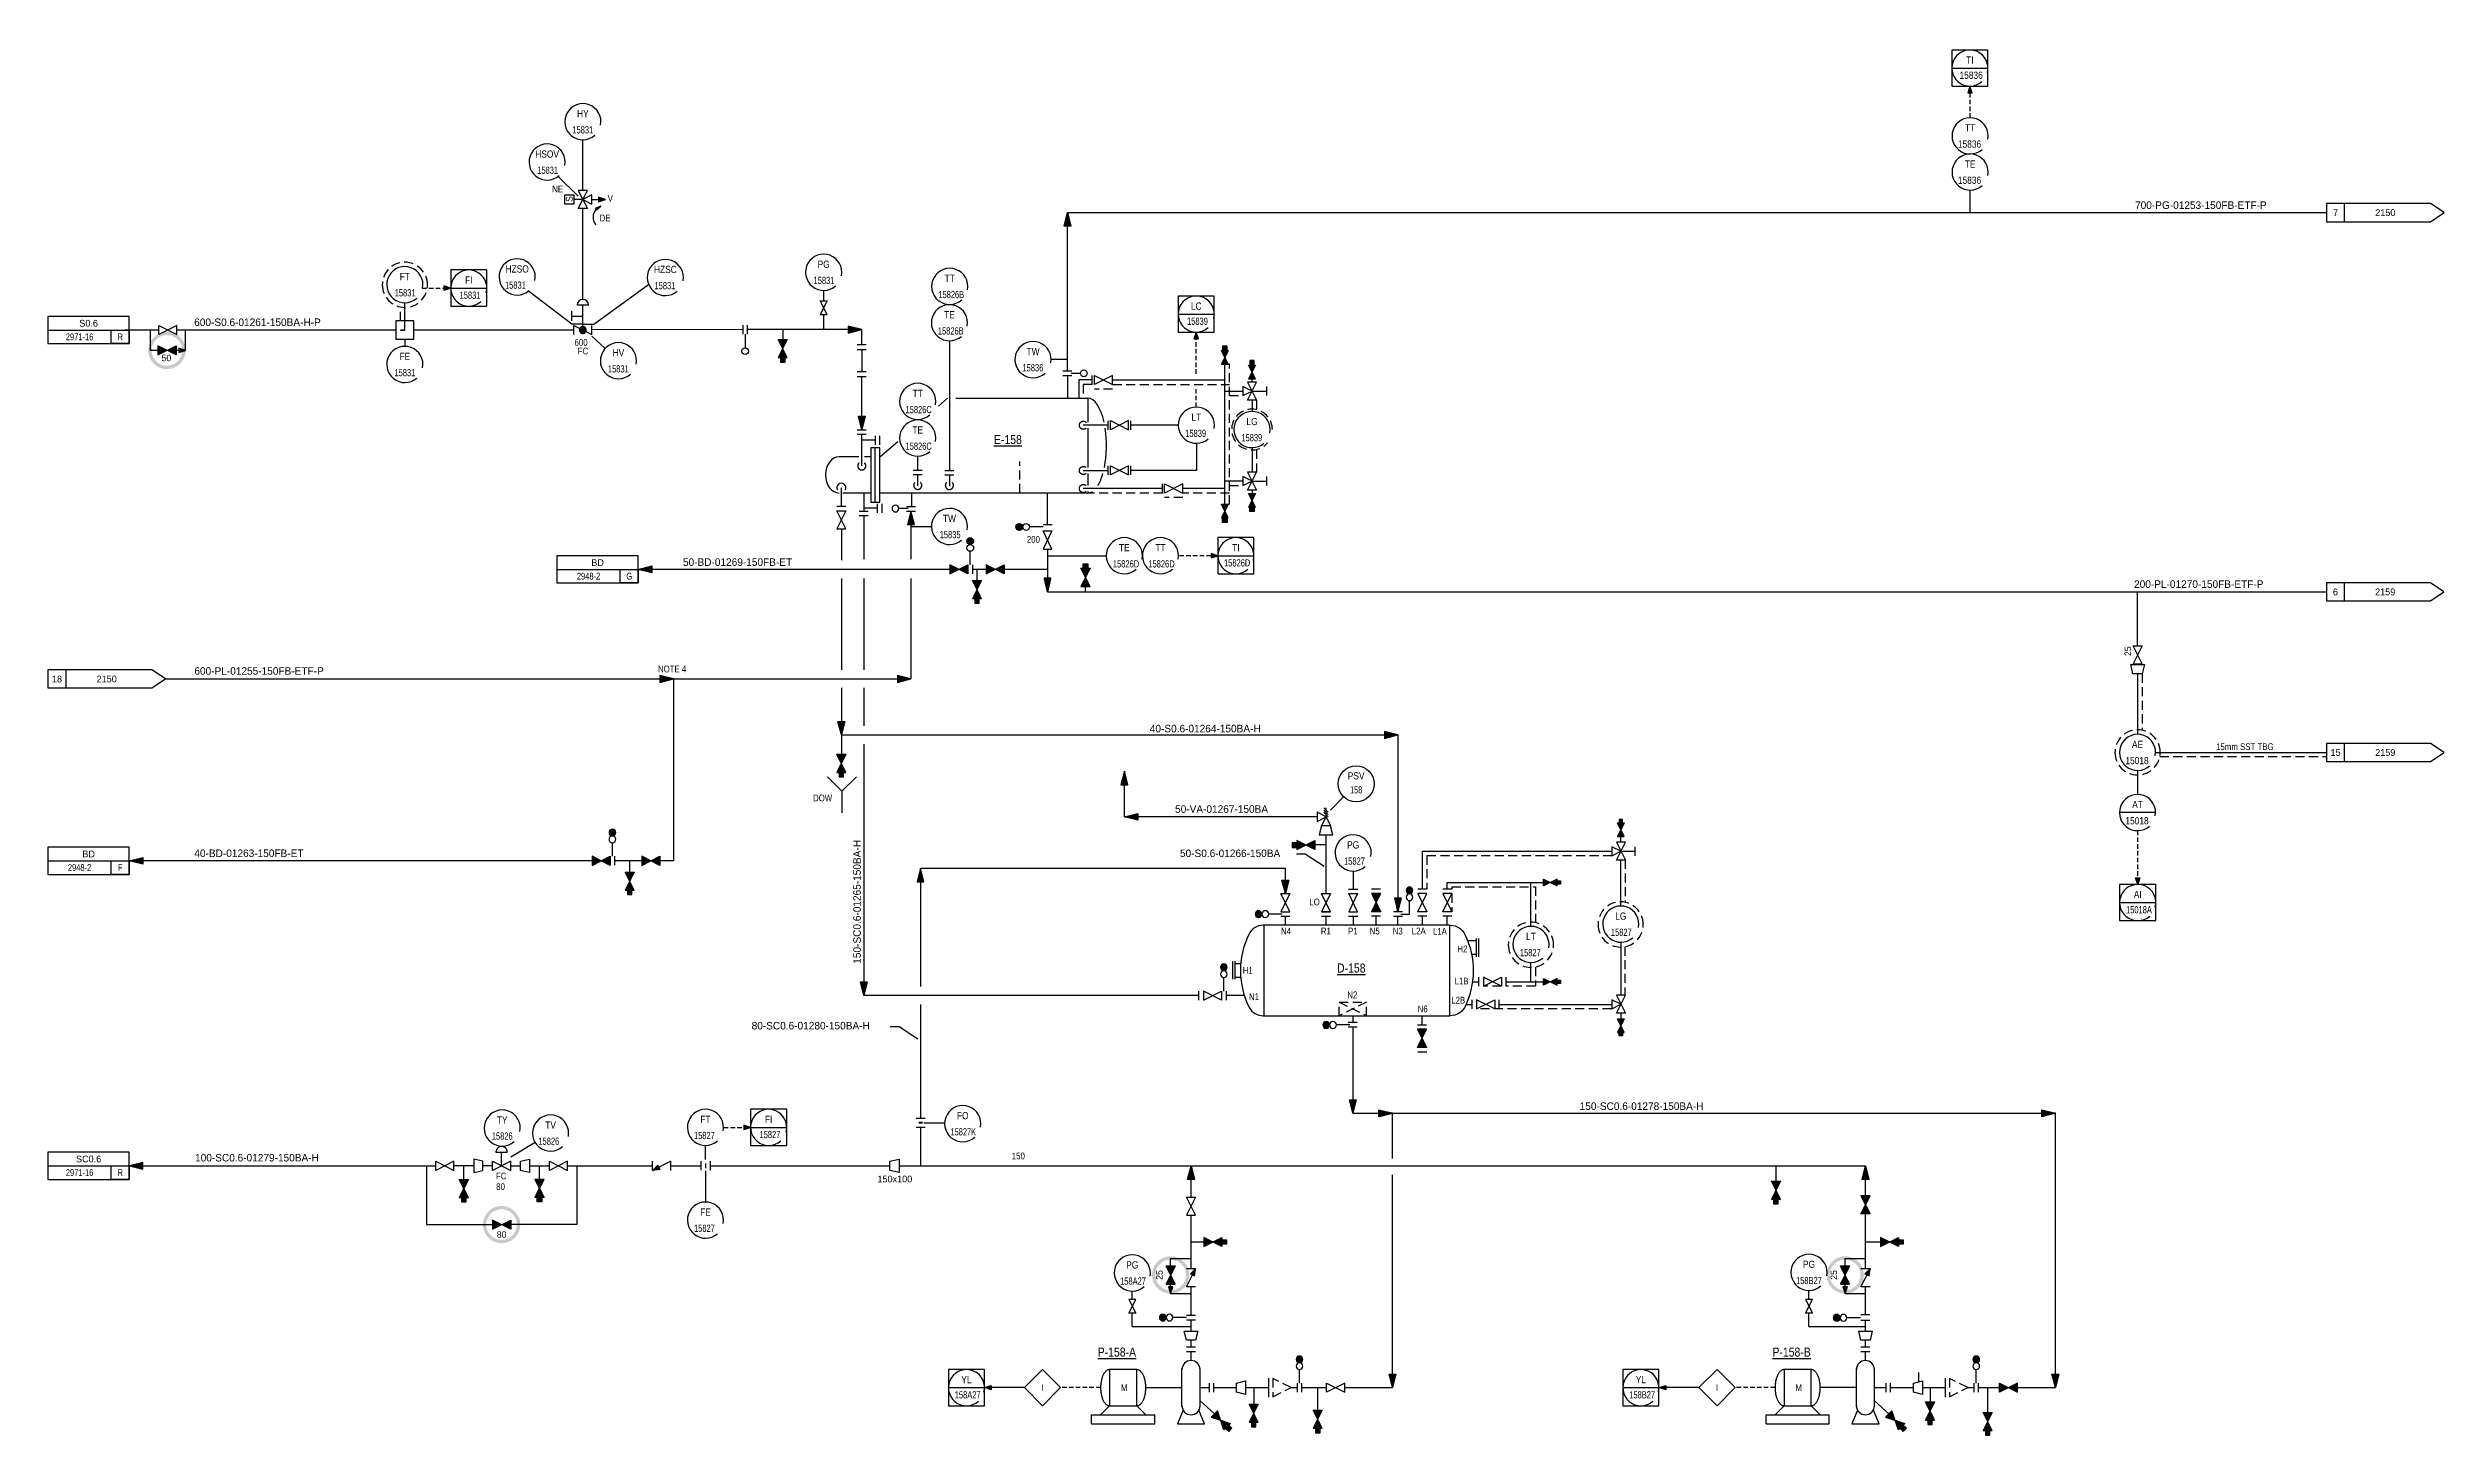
# Model space of a CAD drawing. Extents: x 31 to 826, y 118 to 578.
import ezdxf
from ezdxf.enums import TextEntityAlignment as Align

# ---------------------------------------------------------------- set-up
doc = ezdxf.new("R2010")
doc.units = 0
doc.header["$LTSCALE"] = 12
doc.header["$MEASUREMENT"] = 0
doc.header["$PDSIZE"] = 0.075
doc.linetypes.add('HIDDEN', pattern=[0.375, 0.25, -0.125])
doc.linetypes.add('HIDDEN2', pattern=[0.1875, 0.125, -0.0625])
doc.layers.get('0').update_dxf_attribs({"linetype": 'CONTINUOUS'})
for name, color, linetype in [('2', 3, 'CONTINUOUS'), ('3', 7, 'CONTINUOUS'), ('ATEXT', 7, 'CONTINUOUS'), ('AUDIT_I_000711090413-0', 7, 'CONTINUOUS'), ('CODE', 1, 'CONTINUOUS'), ('CTW', 6, 'CONTINUOUS'), ('EL', 3, 'HIDDEN'), ('ELECT', 3, 'HIDDEN2'), ('ELECT1', 2, 'CONTINUOUS'), ('EQP', 3, 'CONTINUOUS'), ('FREE-TEXT', 1, 'CONTINUOUS'), ('GRA', 7, 'CONTINUOUS'), ('INS', 2, 'CONTINUOUS'), ('INSATT', 2, 'CONTINUOUS'), ('INSBUB', 2, 'CONTINUOUS'), ('INSTR', 2, 'CONTINUOUS'), ('LINENO', 2, 'CONTINUOUS'), ('MAJORP', 6, 'CONTINUOUS'), ('MIN', 6, 'CONTINUOUS'), ('MINORP', 6, 'CONTINUOUS'), ('PIP', 1, 'CONTINUOUS'), ('REV A', 2, 'CONTINUOUS'), ('TEXT', 7, 'CONTINUOUS')]:
    doc.layers.add(name, color=color, linetype=linetype)
doc.styles.add('AUDIT_D_060227151703-55', font='Dengl.ttf', dxfattribs={"width": 0.75})
doc.styles.add('AUDIT_D_060301071700-1', font='Dengl.ttf', dxfattribs={"width": 0.75})
doc.styles.add('AUDIT_D_060301071700-100', font='Dengl.ttf', dxfattribs={"width": 0.75})
doc.styles.add('AUDIT_D_060301071700-9', font='Dengl.ttf')
doc.styles.add('AUDIT_D_060309130809-46', font='Dengl.ttf', dxfattribs={"width": 0.75})
doc.styles.add('AUDIT_D_060309130809-60', font='Dengl.ttf')
doc.styles.add('INS_TAG', font='Dengl.ttf')
doc.styles.add('LETTER', font='Dengl.ttf')
doc.styles.get("Standard").update_dxf_attribs({"font": 'Dengl.ttf'})
doc.styles.add('STANDARD1', font='Dengl.ttf', dxfattribs={"width": 0.85})
doc.styles.add('style1', font='Dengl.ttf', dxfattribs={"height": 0.09375})
doc.styles.add('VAL_TAG', font='Dengl.ttf')
doc.linetypes.add('Capillary', pattern='A,1,["X",Standard,S=0.1875,R=0,X=0,Y=-0.09375],0', length=1)
doc.linetypes.add('PNEUM', pattern='A,0.285093,[1,pneum,S=1,R=0,X=0,Y=0],0.285093', length=0.570186)
doc.linetypes.add('Software', pattern='A,0.75,-0.053571,["O",Standard,S=0.1875,R=0,X=0,Y=-0.09375],-0.196429', length=1)
doc.dimstyles.new('JCO', dxfattribs={"dimtxt": 0.09375, "dimasz": 0.09375, "dimexe": 0.0625, "dimexo": 0.0625, "dimgap": 0.09375, "dimtad": 1, "dimtoh": 1, "dimdec": 4, "dimrnd": 0.0001, "dimzin": 3, "dimdsep": 46, "dimtxsty": 'AUDIT_D_060301071700-9', "dimcen": -0.125, "dimdle": 0.0625, "dimclrd": 2, "dimclre": 2, "dimclrt": 4, "dimadec": 0, "dimazin": 0, "dimtfac": 1, "dimtdec": 4, "dimtix": 1, "dimtofl": 0, "dimtmove": 0, "dimatfit": 3, "dimfxl": 1, "dimtolj": 1, "dimtzin": 0, "dimarcsym": 0})

msp = doc.modelspace()

# ---------------------------------------------------------------- texts
at = {"style": 'LETTER'}
for s, p in [('700-PG-01253-150FB-ETF-P', (723.6, 524.45)), ('600-S0.6-01261-150BA-H-P', (79.65, 485.6)), ('50-BD-01269-150FB-ET', (241.81, 406.03)), ('200-PL-01270-150FB-ETF-P', (723.27, 398.73)), ('600-PL-01255-150FB-ETF-P', (79.71, 369.92)), ('40-S0.6-01264-150BA-H', (396.7, 350.81)), ('50-VA-01267-150BA', (405.09, 324.11)), ('40-BD-01263-150FB-ET', (79.7, 309.44)), ('50-S0.6-01266-150BA', (406.71, 309.42)), ('80-SC0.6-01280-150BA-H', (264.6, 252.24)), ('150-SC0.6-01278-150BA-H', (539.33, 225.54)), ('100-SC0.6-01279-150BA-H', (79.94, 208.44))]:
    msp.add_text(s, height=2.5, dxfattribs=at).set_placement(p)
msp.add_text('150-SC0.6-01265-150BA-H', height=2.5, rotation=90, dxfattribs=at).set_placement((300.82, 274.03))
at = {"layer": 'ATEXT', "color": 2, "linetype": 'Continuous', "width": 0.8649}
for p in [(361.12, 133.4), (584.89, 133.4)]:
    msp.add_text('I', height=2.25, dxfattribs=at).set_placement(p, align=Align.MIDDLE_CENTER)
at = {"layer": 'EQP', "linetype": 'Continuous', "width": 0.8649}
for s, height, p in [('%%UE-158', 3, (344.99, 446.44)), ('%%UP-158-A', 3, (379.41, 143.71)), ('%%UP-158-B', 3, (603.28, 143.71)), ('M', 2.25, (387.13, 132.28)), ('M', 2.25, (610.9, 132.28))]:
    msp.add_text(s, height=height, dxfattribs=at).set_placement(p)
at = {"layer": 'EQP', "linetype": 'Continuous', "style": 'AUDIT_D_060301071700-100', "width": 0.8649}
msp.add_text('%%UD-158', height=3, dxfattribs=at).set_placement((458.83, 271.12))
at = {"layer": 'FREE-TEXT', "color": 7, "linetype": 'Continuous', "style": 'STANDARD1', "width": 0.93}
msp.add_text('S', height=2.25, rotation=89.99999, dxfattribs=at).set_placement((205.22, 526.82))
at = {"layer": 'TEXT', "linetype": 'Continuous', "width": 0.8649}
for s, p in [('NE', (198.42, 529.91)), ('V', (216.84, 526.82)), ('DE', (214.18, 520.33)), ('NOTE 4', (233.52, 370.7)), ('15mm SST TBG', (750.48, 344.92)), ('DOW', (284.97, 327.91)), ('150', (350.92, 209.13)), ('80', (179.86, 198.96)), ('FC', (179.78, 202.5))]:
    msp.add_text(s, height=2.25, dxfattribs=at).set_placement(p)
for s, style, p in [('600', 'AUDIT_D_060227151703-55', (205.84, 479.02)), ('FC', 'AUDIT_D_060227151703-55', (206.91, 476.19)), ('200', 'AUDIT_D_060227151703-55', (355.9, 413.69)), ('N4', 'AUDIT_D_060309130809-46', (440.22, 283.75)), ('R1', 'AUDIT_D_060309130809-46', (453.45, 283.75)), ('P1', 'AUDIT_D_060309130809-46', (462.49, 283.75)), ('N5', 'AUDIT_D_060309130809-46', (469.65, 283.75)), ('N3', 'AUDIT_D_060309130809-46', (477.3, 283.75)), ('L2A', 'AUDIT_D_060309130809-46', (483.62, 283.75)), ('L1A', 'AUDIT_D_060309130809-46', (490.64, 283.67)), ('H2', 'AUDIT_D_060309130809-46', (498.75, 277.82)), ('H1', 'AUDIT_D_060309130809-46', (427.56, 270.71)), ('N1', 'AUDIT_D_060309130809-46', (429.59, 261.98)), ('N2', 'AUDIT_D_060309130809-46', (462.22, 262.59)), ('L2B', 'AUDIT_D_060309130809-46', (496.73, 260.82)), ('L1B', 'AUDIT_D_060309130809-46', (497.81, 267.16)), ('N6', 'AUDIT_D_060309130809-46', (485.58, 257.92))]:
    msp.add_text(s, height=2.25, dxfattribs=dict(at, style=style)).set_placement(p)
at = {"layer": 'TEXT', "style": 'AUDIT_D_060309130809-60', "width": 0.8649}
msp.add_text('LO', height=2.25, dxfattribs=at).set_placement((451.38, 293.4), align=Align.CENTER)

# ---------------------------------------------------------------- blocks, each defined once
blk = doc.blocks.new('-VG1A')
at = {"layer": 'PIP', "color": 1, "linetype": 'Continuous'}
blk.add_lwpolyline([(-0.063, 0.125), (-0.063, 0.125), (0.063, 0.125), (-0.063, -0.125), (0.063, -0.125), (-0.063, 0.125)], dxfattribs=at)
blk = doc.blocks.new('HV1')
at = {"layer": 'EQP', "color": 3, "linetype": 'Continuous'}
blk.add_lwpolyline([(0, 0), (0.026, 0.001), (0.052, 0.003), (0.078, 0.006), (0.104, 0.011), (0.129, 0.017), (0.155, 0.024), (0.179, 0.033), (0.203, 0.043), (0.227, 0.054), (0.25, 0.067), (0.272, 0.081), (0.294, 0.095), (0.315, 0.111), (0.335, 0.128), (0.354, 0.146), (0.372, 0.165), (0.389, 0.185), (0.405, 0.206), (0.419, 0.228), (0.433, 0.25), (0.446, 0.273), (0.457, 0.297), (0.467, 0.321), (0.476, 0.345), (0.483, 0.371), (0.489, 0.396), (0.494, 0.422), (0.497, 0.448), (0.499, 0.474), (0.5, 0.5), (0.499, 0.526), (0.497, 0.552), (0.494, 0.578), (0.489, 0.604), (0.483, 0.629), (0.476, 0.655), (0.467, 0.679), (0.457, 0.703), (0.446, 0.727), (0.433, 0.75), (0.419, 0.772), (0.405, 0.794), (0.389, 0.815), (0.372, 0.835), (0.354, 0.854), (0.335, 0.872), (0.315, 0.889), (0.294, 0.905), (0.272, 0.919), (0.25, 0.933), (0.227, 0.946), (0.203, 0.957), (0.179, 0.967), (0.155, 0.976), (0.129, 0.983), (0.104, 0.989), (0.078, 0.994), (0.052, 0.997), (0.026, 0.999), (0, 1)], dxfattribs=at)
blk = doc.blocks.new('-IVC1')
for p, q in [((-0.125, 0), (-0.125, 0)), ((0, 0.268), (0, 0.268)), ((0.125, 0), (0.125, 0))]:
    blk.add_line(p, q)
for points in [[(-0.125, -0.063), (-0.125, -0.063), (-0.125, 0.063), (0.125, -0.063), (0.125, 0.063), (-0.125, -0.063)], [(0.078, 0.189), (0.078, 0.193), (0.078, 0.198), (0.077, 0.202), (0.076, 0.206), (0.075, 0.21), (0.074, 0.214), (0.073, 0.217), (0.071, 0.221), (0.07, 0.225), (0.068, 0.228), (0.066, 0.232), (0.063, 0.235), (0.061, 0.239), (0.058, 0.242), (0.055, 0.245), (0.052, 0.247), (0.049, 0.25), (0.046, 0.253), (0.043, 0.255), (0.039, 0.257), (0.035, 0.259), (0.032, 0.261), (0.028, 0.262), (0.024, 0.264), (0.02, 0.265), (0.016, 0.266), (0.012, 0.267), (0.008, 0.267), (0.004, 0.267), (0, 0.268), (-0.004, 0.267), (-0.008, 0.267), (-0.012, 0.267), (-0.016, 0.266), (-0.02, 0.265), (-0.024, 0.264), (-0.028, 0.262), (-0.032, 0.261), (-0.035, 0.259), (-0.039, 0.257), (-0.043, 0.255), (-0.046, 0.253), (-0.049, 0.25), (-0.052, 0.247), (-0.055, 0.245), (-0.058, 0.242), (-0.061, 0.239), (-0.063, 0.235), (-0.066, 0.232), (-0.068, 0.228), (-0.07, 0.225), (-0.071, 0.221), (-0.073, 0.217), (-0.074, 0.214), (-0.075, 0.21), (-0.076, 0.206), (-0.077, 0.202), (-0.078, 0.198), (-0.078, 0.193), (-0.078, 0.189)], [(-0.078, 0.189), (-0.078, 0.189), (0.078, 0.189)], [(0, 0), (0, 0), (0, 0.189)]]:
    blk.add_lwpolyline(points)
blk = doc.blocks.new('-IVR1')
at = {"layer": 'ATEXT', "color": 7, "linetype": 'Continuous'}
for p, q in [((0.125, 0), (0.125, 0)), ((0, -0.125), (0, -0.125))]:
    blk.add_line(p, q, dxfattribs=at)
at = {"layer": 'INS', "color": 2, "linetype": 'Continuous'}
for points in [[(0, 0), (0, 0), (-0.063, -0.125), (0.063, -0.125), (0, 0), (0.125, 0.063), (0.125, -0.063), (0, 0)], [(0.031, 0.125), (0.031, 0.125), (-0.031, 0.063)], [(-0.031, 0.031), (-0.031, 0.031), (0.031, 0.094)], [(0.031, 0.063), (0.031, 0.063), (-0.031, 0)], [(0, 0), (0, 0), (0, 0.125)]]:
    blk.add_lwpolyline(points, dxfattribs=at)
blk = doc.blocks.new('VN1A')
at = {"layer": 'PIP', "color": 1, "linetype": 'Continuous'}
for points in [[(0.065, -0.124), (0.065, -0.124), (-0.06, 0.126), (0.065, 0.126), (-0.06, -0.124), (0.065, -0.124)], [(0.054, 0.117), (-0.051, 0.117), (-0.046, 0.107), (0.049, 0.107), (0.046, 0.099), (-0.041, 0.099), (-0.037, 0.089), (0.042, 0.089), (0.038, 0.081), (-0.033, 0.081), (-0.029, 0.072), (0.034, 0.072), (0.03, 0.064), (-0.025, 0.064), (-0.022, 0.056), (0.026, 0.056), (0.022, 0.049), (-0.018, 0.049), (-0.014, 0.041), (0.018, 0.041), (0.014, 0.034), (-0.01, 0.034), (-0.006, 0.025), (0.01, 0.025), (0.008, 0.019), (-0.003, 0.019), (0, 0.012), (0.005, 0.012), (0.002, 0.007)], [(0.054, -0.115), (-0.051, -0.115), (-0.046, -0.105), (0.049, -0.105), (0.046, -0.097), (-0.041, -0.097), (-0.037, -0.088), (0.042, -0.088), (0.038, -0.08), (-0.033, -0.08), (-0.029, -0.071), (0.034, -0.071), (0.03, -0.063), (-0.025, -0.063), (-0.022, -0.055), (0.026, -0.055), (0.022, -0.047), (-0.018, -0.047), (-0.014, -0.04), (0.018, -0.04), (0.014, -0.032), (-0.01, -0.032), (-0.006, -0.024), (0.01, -0.024), (0.008, -0.017), (-0.003, -0.017), (0, -0.011), (0.005, -0.011), (0.002, -0.005)]]:
    blk.add_lwpolyline(points, dxfattribs=at)
blk = doc.blocks.new('VC1B')
at = {"layer": 'PIP', "color": 1, "linetype": 'Continuous'}
for points in [[(0.063, -0.125), (0.063, -0.125), (-0.063, -0.125), (0.063, 0.125), (-0.063, 0.125)], [(0.063, 0.125), (-0.007, 0.055), (0.049, 0.027), (0.063, 0.125), (-0.003, 0.055), (0.046, 0.031), (0.063, 0.125), (0.001, 0.055), (0.043, 0.034), (0.063, 0.125), (0.006, 0.055), (0.041, 0.038), (0.063, 0.125), (0.01, 0.055), (0.038, 0.041), (0.063, 0.125), (0.013, 0.056), (0.037, 0.044), (0.063, 0.125), (0.015, 0.057), (0.036, 0.046), (0.063, 0.125), (0.018, 0.058), (0.035, 0.049), (0.063, 0.125), (0.021, 0.059), (0.035, 0.052), (0.063, 0.125), (0.023, 0.059), (0.034, 0.054), (0.063, 0.125), (0.026, 0.06), (0.033, 0.057), (0.063, 0.125), (0.028, 0.061), (0.032, 0.059), (0.063, 0.125), (0.03, 0.06)]]:
    blk.add_lwpolyline(points, dxfattribs=at)
blk = doc.blocks.new('VG1')
at = {"layer": '2', "color": 1, "linetype": 'Continuous'}
blk.add_lwpolyline([(-0.125, -0.063), (-0.125, -0.063), (-0.125, 0.063), (0.125, -0.063), (0.125, 0.063), (-0.125, -0.063)], dxfattribs=at)
blk = doc.blocks.new('A2')
at = {"layer": 'GRA', "color": 7, "linetype": 'Continuous'}
blk.add_lwpolyline([(0, 0), (-0.188, -0.047), (-0.188, 0.047), (0, 0), (-0.182, 0.04), (-0.182, -0.042), (0, 0), (-0.175, 0.034), (-0.175, -0.034), (0, 0), (-0.169, 0.028), (-0.169, -0.028), (0, 0), (-0.162, 0.022), (-0.162, -0.021), (0, 0), (-0.156, 0.016), (-0.156, -0.015), (0, 0), (-0.15, 0.011), (-0.15, -0.01), (0, 0), (-0.144, 0.006), (-0.144, -0.005), (0, 0), (-0.139, 0)], dxfattribs=at)
blk = doc.blocks.new('VN1')
at = {"layer": 'PIP', "color": 1, "linetype": 'Continuous'}
for points in [[(-0.125, -0.063), (-0.125, -0.063), (0.125, 0.063), (0.125, -0.063), (-0.125, 0.063), (-0.125, -0.063)], [(-0.116, -0.051), (-0.116, 0.053), (-0.106, 0.048), (-0.106, -0.047), (-0.098, -0.043), (-0.098, 0.043), (-0.089, 0.039), (-0.089, -0.039), (-0.081, -0.035), (-0.081, 0.035), (-0.072, 0.032), (-0.071, -0.032), (-0.064, -0.028), (-0.064, 0.028), (-0.056, 0.024), (-0.056, -0.023), (-0.048, -0.019), (-0.048, 0.02), (-0.04, 0.016), (-0.04, -0.016), (-0.033, -0.012), (-0.033, 0.012), (-0.024, 0.008), (-0.024, -0.008), (-0.018, -0.005), (-0.018, 0.006), (-0.012, 0.003), (-0.012, -0.002), (-0.006, 0)], [(0.116, -0.051), (0.116, 0.053), (0.106, 0.048), (0.106, -0.047), (0.098, -0.043), (0.098, 0.043), (0.089, 0.039), (0.089, -0.039), (0.081, -0.035), (0.081, 0.035), (0.072, 0.032), (0.071, -0.032), (0.064, -0.028), (0.064, 0.028), (0.056, 0.024), (0.056, -0.023), (0.048, -0.019), (0.048, 0.02), (0.04, 0.016), (0.04, -0.016), (0.033, -0.012), (0.033, 0.012), (0.024, 0.008), (0.024, -0.008), (0.018, -0.005), (0.018, 0.006), (0.012, 0.003), (0.012, -0.002), (0.006, 0)]]:
    blk.add_lwpolyline(points, dxfattribs=at)
blk = doc.blocks.new('T32C')
at = {"layer": 'INS', "color": 2, "linetype": 'Continuous'}
for points in [[(-0.25, -0.25), (-0.5, 0), (-0.25, 0.25)], [(-0.25, -0.25), (0, 0), (-0.25, 0.25)]]:
    blk.add_lwpolyline(points, dxfattribs=at)
blk = doc.blocks.new('VC1')
at = {"layer": 'PIP', "color": 1, "linetype": 'Continuous'}
for points in [[(-0.125, -0.063), (-0.125, -0.063), (-0.125, 0.063), (0.125, -0.063), (0.125, 0.063)], [(0.125, -0.063), (0.055, 0.007), (0.027, -0.049), (0.125, -0.063), (0.055, 0.003), (0.031, -0.046), (0.125, -0.063), (0.055, -0.001), (0.034, -0.043), (0.125, -0.063), (0.055, -0.006), (0.038, -0.041), (0.125, -0.063), (0.055, -0.01), (0.041, -0.038), (0.125, -0.063), (0.056, -0.013), (0.044, -0.037), (0.125, -0.063), (0.057, -0.015), (0.046, -0.036), (0.125, -0.063), (0.058, -0.018), (0.049, -0.035), (0.125, -0.063), (0.059, -0.021), (0.052, -0.035), (0.125, -0.063), (0.059, -0.023), (0.054, -0.034), (0.125, -0.063), (0.06, -0.026), (0.057, -0.033), (0.125, -0.063), (0.061, -0.028), (0.059, -0.032), (0.125, -0.063), (0.06, -0.03)]]:
    blk.add_lwpolyline(points, dxfattribs=at)
blk = doc.blocks.new('AA2')
at = {"layer": 'GRA', "color": 7, "linetype": 'Continuous'}
blk.add_lwpolyline([(0, 0), (0.188, 0.047), (0.188, -0.047), (0, 0), (0.175, 0.034), (0.175, -0.034), (0, 0), (0.162, 0.021), (0.162, -0.022), (0, 0), (0.15, 0.01), (0.15, -0.011), (0, 0), (0.139, 0)], dxfattribs=at)
blk = doc.blocks.new('37710')
for p, q in [((0, 0.1875), (0, -0.1875)), ((0, -0.1875), (0.75, 0.1875)), ((0.75, -0.1875), (0, 0.1875)), ((0.75, 0.1875), (0.75, -0.1875))]:
    blk.add_line(p, q)
blk = doc.blocks.new('VALLGA')
for p, q in [((0.125, -0.062), (-0.125, 0.062)), ((-0.125, -0.062), (0.125, 0.062)), ((-0.125, 0.062), (-0.125, -0.062)), ((0.125, 0.062), (0.125, -0.062))]:
    blk.add_line(p, q)
at = {"layer": 'CODE', "style": 'VAL_TAG'}
for tag, p in [('DISPLAY', (0, 0.09)), ('VALVE_CODE', (0, -0.186))]:
    blk.add_attdef(tag, text='', height=0.09, dxfattribs=at).set_placement(p, align=Align.CENTER)
at = {"layer": 'CODE', "style": 'VAL_TAG', "flags": 1}
for tag, p in [('VALVE_SIZE', (0, -0.31)), ('VALVE_SPEC', (0, -0.559)), ('VALVE_LINE', (0, -0.434)), ('VALVE_FITT', (0, -0.684)), ('VALVE_DWG', (0, -0.809))]:
    blk.add_attdef(tag, text='', height=0.09, dxfattribs=at).set_placement(p, align=Align.CENTER)
blk = doc.blocks.new('fsv022')
at = {"layer": 'AUDIT_I_000711090413-0'}
for p, q in [((-0.125, -0.0625), (0.125, 0.0625)), ((-0.125, 0.0625), (-0.125, -0.0625)), ((0.125, -0.0625), (-0.125, 0.0625)), ((0, 0), (-0.0625, -0.125)), ((0.0625, -0.125), (0, 0)), ((0.125, 0.0625), (0.125, -0.0625)), ((-0.0625, -0.125), (0.0625, -0.125))]:
    blk.add_line(p, q, dxfattribs=at)
blk = doc.blocks.new('mis009')
at = {"layer": 'AUDIT_I_000711090413-0'}
for p, q in [((0, 0), (0.2, 0)), ((0.2, 0.0625), (0.2, -0.0625))]:
    blk.add_line(p, q, dxfattribs=at)
blk = doc.blocks.new('VALSGAC')
at = {"layer": 'AUDIT_I_000711090413-0'}
for p, q in [((-0.094, -0.047), (0.094, 0.047)), ((0.094, -0.047), (-0.094, 0.047)), ((-0.094, 0.047), (-0.094, -0.047)), ((0.094, 0.047), (0.094, -0.047))]:
    blk.add_line(p, q, dxfattribs=at)
for p in [(-0.094, 0), (0.094, 0)]:
    blk.add_point(p, dxfattribs=at)
blk.add_solid([(-0.094, 0.047), (-0.094, -0.047), (0.094, -0.047), (0.094, 0.047)], dxfattribs=at)
at = {"layer": 'CODE', "style": 'VAL_TAG'}
for tag, p in [('DISPLAY', (0, 0.108)), ('VALVE_CODE', (0, -0.188))]:
    blk.add_attdef(tag, text='', height=0.0938, dxfattribs=at).set_placement(p, align=Align.CENTER)
at = {"layer": 'CODE', "style": 'VAL_TAG', "flags": 1}
blk.add_attdef('VALVE_SIZE', text='', height=0.0938, dxfattribs=at).set_placement((0, -0.312), align=Align.CENTER)
for tag, p in [('VALVE_SPEC', (0, -0.564)), ('VALVE_LINE', (0, -0.439)), ('VALVE_FITT', (0, -0.689)), ('VALVE_DWG', (0, -0.814))]:
    blk.add_attdef(tag, text='', height=0.09, rotation=360, dxfattribs=at).set_placement(p, align=Align.CENTER)
blk = doc.blocks.new('plug')
at = {"layer": 'AUDIT_I_000711090413-0'}
for p, q in [((0, 0.03125), (0.0625, 0.03125)), ((0, -0.03125), (0, 0.03125)), ((0.0625, 0.03125), (0.0625, -0.03125)), ((0.0625, -0.03125), (0, -0.03125))]:
    blk.add_line(p, q, dxfattribs=at)
at = {"layer": 'AUDIT_I_000711090413-0', "const_width": 0.0625}
blk.add_lwpolyline([(0.03125, -0.03125), (0.03125, 0.03125)], dxfattribs=at)
blk = doc.blocks.new('MIS007')
blk.add_line((-1.375, -0.125), (-1.375, 0.125))
blk.add_lwpolyline([(-0.1875, -0.125), (0, 0), (-0.1875, 0.125), (-1.625, 0.125), (-1.625, -0.125)], close=True)
at = {"style": 'style1'}
for tag, p in [('#', (-1.5, -0.046875)), ('DWG.NUMBER', (-0.6875, -0.046875))]:
    blk.add_attdef(tag, text='', height=0.09375, dxfattribs=at).set_placement(p, align=Align.CENTER)
blk = doc.blocks.new('mis057')
blk.add_lwpolyline([(0, 0.188), (0, -0.188), (1.125, -0.188), (1.125, 0.188), (0, 0.188), (0, 0), (1.125, 0), (1.125, -0.188), (0.875, -0.188), (0.875, 0)])
at = {"style": 'LETTER'}
blk.add_attdef('1', (0.518, 0.046), '', height=0.0938, dxfattribs=at)
at = {"style": 'LETTER', "width": 0.8}
for tag, p in [('2', (0.031, -0.142)), ('3', (0.956, -0.143))]:
    blk.add_attdef(tag, p, '', height=0.0938, dxfattribs=at)
blk = doc.blocks.new('INS01B')
at = {"layer": 'INSBUB'}
blk.add_arc((0, 0), 0.25, 349.1931, 311.4096, dxfattribs=at)
at = {"layer": 'INSATT', "style": 'INS_TAG', "flags": 1}
blk.add_attdef('INS_HOST', text='', height=0.1, dxfattribs=at).set_placement((0, 0.269), align=Align.CENTER)
at = {"layer": 'INSATT', "style": 'INS_TAG', "width": 0.8649}
blk.add_attdef('INS_SERVICE', text='', height=0.1, dxfattribs=at).set_placement((0, 0.061), align=Align.CENTER)
blk.add_attdef('INS_NUM', (-0.168, -0.163), '', height=0.1, dxfattribs=at)
blk = doc.blocks.new('orfflg')
for p, q in [((0, -0.062), (0, 0.062)), ((0.059, -0.024), (0.059, 0.024)), ((0.06, -0.024), (0.06, 0.024)), ((0.061, -0.024), (0.061, 0.024)), ((0.062, -0.024), (0.062, 0.024)), ((0.064, -0.024), (0.064, 0.024)), ((0.066, -0.024), (0.066, 0.024)), ((0.066, -0.024), (0.066, 0.024)), ((0.125, 0.062), (0.125, -0.062))]:
    blk.add_line(p, q)
blk = doc.blocks.new('fsm013')
at = {"layer": 'AUDIT_I_000711090413-0'}
for p, q in [((-0.1, 0), (0, -0.1)), ((0, -0.1), (0.1, 0)), ((0, -0.1), (0, -0.25))]:
    blk.add_line(p, q, dxfattribs=at)
blk = doc.blocks.new('fsm015')
for p, q in [((0, 0.0625), (0, -0.0625)), ((0.0625, -0.0625), (0.0625, 0.0625))]:
    blk.add_line(p, q)
blk = doc.blocks.new('VALSGA')
for p, q in [((-0.094, 0.044), (-0.094, -0.05)), ((-0.094, -0.05), (0.094, 0.044)), ((0.094, -0.05), (-0.094, 0.044)), ((0.094, 0.044), (0.094, -0.05))]:
    blk.add_line(p, q)
at = {"layer": 'TEXT', "style": 'VAL_TAG'}
for tag, p in [('DISPLAY', (0, 0.069)), ('VALVE_CODE', (0, -0.176))]:
    blk.add_attdef(tag, text='', height=0.09, dxfattribs=at).set_placement(p, align=Align.CENTER)
at = {"layer": 'TEXT', "style": 'VAL_TAG', "flags": 1}
for tag, p in [('VALVE_SIZE', (0, -0.314)), ('VALVE_SPEC', (0, -0.579)), ('VALVE_LINE', (0, -0.454)), ('VALVE_FITT', (0, -0.704)), ('VALVE_DWG', (0, -0.829))]:
    blk.add_attdef(tag, text='', height=0.09, dxfattribs=at).set_placement(p, align=Align.CENTER)
blk = doc.blocks.new('3WAY')
at = {"layer": 'INS', "color": 2, "linetype": 'Continuous'}
for points in [[(-0.125, -0.063), (-0.125, -0.063), (-0.125, 0.063), (0.125, -0.063), (0.125, 0.063), (-0.125, -0.063)], [(-0.063, 0.125), (-0.063, 0.25), (0.063, 0.25), (0.063, 0.125), (-0.063, 0.125)], [(0, 0), (0, 0), (-0.063, -0.125), (0.063, -0.125), (0, 0), (0, 0.125)]]:
    blk.add_lwpolyline(points, dxfattribs=at)
blk = doc.blocks.new('A3')
at = {"layer": 'GRA', "color": 7, "linetype": 'Continuous'}
blk.add_lwpolyline([(0, 0), (-0.094, 0.031), (-0.094, -0.031), (0, 0), (-0.092, 0.027), (-0.092, -0.027), (0, 0), (-0.09, 0.023), (-0.09, -0.023), (0, 0), (-0.088, 0.02), (-0.088, -0.02), (0, 0), (-0.086, 0.016), (-0.086, -0.016), (0, 0), (-0.084, 0.014), (-0.084, -0.014), (0, 0), (-0.082, 0.012), (-0.082, -0.012), (0, 0), (-0.08, 0.01), (-0.08, -0.01), (0, 0), (-0.078, 0.008), (-0.078, -0.008), (0, 0), (-0.076, 0.006), (-0.076, -0.006), (0, 0), (-0.074, 0.004), (-0.074, -0.004), (0, 0), (-0.072, 0.002), (-0.072, -0.002), (0, 0), (-0.072, 0)], dxfattribs=at)
blk = doc.blocks.new('A5')
at = {"layer": 'FREE-TEXT', "color": 4, "linetype": 'Continuous'}
for points in [[(0, 0), (0.003, 0.028), (0.001, 0.055), (-0.005, 0.082), (-0.016, 0.108), (-0.032, 0.131), (-0.051, 0.151), (-0.073, 0.167), (-0.098, 0.18), (-0.125, 0.188), (-0.153, 0.191), (-0.18, 0.189), (-0.18, 0.189), (-0.188, 0.188)], [(0, 0), (0.013, 0.084), (-0.014, 0.083), (0, 0)]]:
    blk.add_lwpolyline(points, dxfattribs=at)
blk = doc.blocks.new('mis004')
blk.add_arc((0, 0), 0.0625, 62.1214, 297.8786)
blk = doc.blocks.new('PIP2')
at = {"layer": 'ATEXT', "color": 7, "linetype": 'Continuous'}
for p, q in [((0.063, 0), (0.063, 0)), ((-0.063, 0), (-0.063, 0))]:
    blk.add_line(p, q, dxfattribs=at)
at = {"layer": 'PIP', "color": 1, "linetype": 'Continuous'}
blk.add_lwpolyline([(0.063, -0.063), (0.063, -0.063), (-0.063, -0.094), (-0.063, 0.094), (0.063, 0.063), (0.063, -0.063)], dxfattribs=at)
blk = doc.blocks.new('VALLGLC')
for p, q in [((-0.125, -0.062), (0.125, 0.062)), ((0.125, -0.062), (-0.125, 0.062)), ((-0.125, 0.062), (-0.125, -0.062)), ((0.125, 0.062), (0.125, -0.062))]:
    blk.add_line(p, q)
at = {"const_width": 0.469}
blk.add_lwpolyline([(0.023, 0, 1), (-0.023, 0, 1)], format="xyb", close=True, dxfattribs=at)
for p in [(-0.125, 0), (0.125, 0)]:
    blk.add_point(p)
for points in [[(0, 0), (-0.125, -0.062), (-0.125, 0.062)], [(0, 0), (0.125, -0.062), (0.125, 0.062)]]:
    blk.add_solid(points)
at = {"layer": 'CODE', "style": 'VAL_TAG'}
for tag, p in [('DISPLAY', (0, 0.093)), ('VALVE_CODE', (0, -0.182))]:
    blk.add_attdef(tag, text='', height=0.09, dxfattribs=at).set_placement(p, align=Align.CENTER)
at = {"layer": 'CODE', "style": 'VAL_TAG', "flags": 1}
for tag, p in [('VALVE_SIZE', (0, -0.314)), ('VALVE_SPEC', (0, -0.578)), ('VALVE_LINE', (0, -0.453)), ('VALVE_FITT', (0, -0.703)), ('VALVE_DWG', (0, -0.828))]:
    blk.add_attdef(tag, text='', height=0.09, dxfattribs=at).set_placement(p, align=Align.CENTER)
blk = doc.blocks.new('mis024')
for p, q in [((0, 0.0625), (0, -0.0625)), ((0.0625, 0.0625), (0.0625, -0.0625))]:
    blk.add_line(p, q)
blk = doc.blocks.new('AA3')
at = {"layer": 'GRA', "color": 7, "linetype": 'Continuous'}
blk.add_lwpolyline([(0, 0), (0.094, 0.031), (0.094, -0.031), (0, 0), (0.088, 0.02), (0.088, -0.02), (0, 0), (0.082, 0.012), (0.082, -0.012), (0, 0), (0.076, 0.006), (0.076, -0.006), (0, 0), (0.072, 0)], dxfattribs=at)
blk = doc.blocks.new('LOCAL_no_numb')
blk.add_circle((0, 0), 0.25)
at = {"style": 'INS_TAG', "width": 0.8649, "flags": 1}
blk.add_attdef('INS_HOST', text='', height=0.1, dxfattribs=at).set_placement((0, 0.269), align=Align.CENTER)
at = {"style": 'INS_TAG', "width": 0.8649}
blk.add_attdef('INS_SERVICE', text='', height=0.1, dxfattribs=at).set_placement((0, 0.061), align=Align.CENTER)
blk.add_attdef('INS_NUM', (-0.168, -0.163), '', height=0.1, dxfattribs=at)
blk = doc.blocks.new('INS01-line_DASH')
at = {"linetype": 'HIDDEN'}
blk.add_line((0.25, 0), (-0.25, 0), dxfattribs=at)
blk.add_arc((0, 0), 0.25, 349.1931, 311.4096)
at = {"style": 'INS_TAG', "flags": 1}
blk.add_attdef('INS_HOST', text='', height=0.1, dxfattribs=at).set_placement((0, 0.269), align=Align.CENTER)
at = {"style": 'INS_TAG', "width": 0.8649}
blk.add_attdef('INS_SERVICE', text='', height=0.1, dxfattribs=at).set_placement((0, 0.061), align=Align.CENTER)
blk.add_attdef('INS_NUM', (-0.168, -0.163), '', height=0.1, dxfattribs=at)
blk = doc.blocks.new('INS07_new')
blk.add_lwpolyline([(-0.25, 0.25), (-0.25, -0.25), (0.25, -0.25), (0.25, 0.25)], close=True)
blk.add_lwpolyline([(-0.25, 0), (0.25, 0)])
blk.add_arc((0, 0), 0.25, 345.0872, 311.8048)
at = {"style": 'INS_TAG', "flags": 1}
blk.add_attdef('INS_HOST', text='', height=0.1, dxfattribs=at).set_placement((0, 0.269), align=Align.CENTER)
at = {"style": 'INS_TAG', "width": 0.8649}
for tag, p in [('INS_SERVICE', (0, 0.061)), ('INS_NUM', (0, -0.162))]:
    blk.add_attdef(tag, text='', height=0.1, dxfattribs=at).set_placement(p, align=Align.CENTER)
blk = doc.blocks.new('-VBF1')
at = {"layer": '3', "color": 1, "linetype": 'Continuous'}
for points in [[(-0.125, -0.063), (-0.125, -0.063), (-0.125, 0.063), (0.125, -0.063), (0.125, 0.063)], [(-0.047, 0), (-0.047, 0), (0, 0.047), (0.047, 0), (0, -0.047), (-0.047, 0)], [(0.047, 0), (0.047, 0.002), (0.047, 0.003), (0.047, 0.005), (0.046, 0.007), (0.046, 0.008), (0.046, 0.01), (0.045, 0.011), (0.045, 0.013), (0.045, 0.014), (0.044, 0.016), (0.043, 0.018), (0.043, 0.019), (0.042, 0.021), (0.041, 0.022), (0.041, 0.023), (0.04, 0.025), (0.039, 0.026), (0.038, 0.028), (0.037, 0.029), (0.036, 0.03), (0.035, 0.031), (0.034, 0.033), (0.033, 0.034), (0.031, 0.035), (0.03, 0.036), (0.029, 0.037), (0.028, 0.038), (0.026, 0.039), (0.025, 0.04), (0.023, 0.041), (0.022, 0.041), (0.021, 0.042), (0.019, 0.043), (0.018, 0.043), (0.016, 0.044), (0.014, 0.045), (0.013, 0.045), (0.011, 0.045), (0.01, 0.046), (0.008, 0.046), (0.007, 0.046), (0.005, 0.047), (0.003, 0.047), (0.002, 0.047), (0, 0.047), (-0.002, 0.047), (-0.003, 0.047), (-0.005, 0.047), (-0.007, 0.046), (-0.008, 0.046), (-0.01, 0.046), (-0.011, 0.045), (-0.013, 0.045), (-0.014, 0.045), (-0.016, 0.044), (-0.018, 0.043), (-0.019, 0.043), (-0.021, 0.042), (-0.022, 0.041), (-0.023, 0.041), (-0.025, 0.04), (-0.026, 0.039), (-0.028, 0.038), (-0.029, 0.037), (-0.03, 0.036), (-0.031, 0.035), (-0.033, 0.034), (-0.034, 0.033), (-0.035, 0.031), (-0.036, 0.03), (-0.037, 0.029), (-0.038, 0.028), (-0.039, 0.026), (-0.04, 0.025), (-0.041, 0.023), (-0.041, 0.022), (-0.042, 0.021), (-0.043, 0.019), (-0.043, 0.018), (-0.044, 0.016), (-0.045, 0.014), (-0.045, 0.013), (-0.045, 0.011), (-0.046, 0.01), (-0.046, 0.008), (-0.046, 0.007), (-0.047, 0.005), (-0.047, 0.003), (-0.047, 0.002), (-0.047, 0), (-0.047, -0.002), (-0.047, -0.003), (-0.047, -0.005), (-0.046, -0.007), (-0.046, -0.008)], [(-0.031, 0), (-0.031, 0), (0, 0.031), (0.031, 0), (0, -0.031), (-0.031, 0)], [(-0.016, 0), (-0.016, 0), (0, 0.016), (0.016, 0), (0, -0.016), (-0.016, 0)], [(-0.046, -0.008), (-0.046, -0.01), (-0.045, -0.011), (-0.045, -0.013), (-0.045, -0.014), (-0.044, -0.016), (-0.043, -0.018), (-0.043, -0.019), (-0.042, -0.021), (-0.041, -0.022), (-0.041, -0.023), (-0.04, -0.025), (-0.039, -0.026), (-0.038, -0.028), (-0.037, -0.029), (-0.036, -0.03), (-0.035, -0.031), (-0.034, -0.033), (-0.033, -0.034), (-0.031, -0.035), (-0.03, -0.036), (-0.029, -0.037), (-0.028, -0.038), (-0.026, -0.039), (-0.025, -0.04), (-0.023, -0.041), (-0.022, -0.041), (-0.021, -0.042), (-0.019, -0.043), (-0.018, -0.043), (-0.016, -0.044), (-0.014, -0.045), (-0.013, -0.045), (-0.011, -0.045), (-0.01, -0.046), (-0.008, -0.046), (-0.007, -0.046), (-0.005, -0.047), (-0.003, -0.047), (-0.002, -0.047), (0, -0.047), (0.002, -0.047), (0.003, -0.047), (0.005, -0.047), (0.007, -0.046), (0.008, -0.046), (0.01, -0.046), (0.011, -0.045), (0.013, -0.045), (0.014, -0.045), (0.016, -0.044), (0.018, -0.043), (0.019, -0.043), (0.021, -0.042), (0.022, -0.041), (0.023, -0.041), (0.025, -0.04), (0.026, -0.039), (0.028, -0.038), (0.029, -0.037), (0.03, -0.036), (0.031, -0.035), (0.033, -0.034), (0.034, -0.033), (0.035, -0.031), (0.036, -0.03), (0.037, -0.029), (0.038, -0.028), (0.039, -0.026), (0.04, -0.025), (0.041, -0.023), (0.041, -0.022), (0.042, -0.021), (0.043, -0.019), (0.043, -0.018), (0.044, -0.016), (0.045, -0.014), (0.045, -0.013), (0.045, -0.011), (0.046, -0.01), (0.046, -0.008), (0.046, -0.007), (0.047, -0.005), (0.047, -0.003), (0.047, -0.002), (0.047, 0)]]:
    blk.add_lwpolyline(points, dxfattribs=at)
at = {"layer": 'ATEXT', "color": 7, "linetype": 'Continuous'}
for p, q in [((-0.125, 0), (-0.125, 0)), ((0.125, 0), (0.125, 0))]:
    blk.add_line(p, q, dxfattribs=at)
blk = doc.blocks.new('CNTRLVLV_W_HNDL_BFLY')
for p, q in [((0.203, 0.345), (0.047, 0.345)), ((0.125, 0), (0.125, 0.345)), ((-0.027, 0.125), (-0.027, 0.262)), ((0.125, 0.188), (-0.027, 0.188))]:
    blk.add_line(p, q)
blk.add_arc((0.125, 0.345), 0.0781, 0, 180)
at = {"xscale": 0.9999955367999999, "yscale": 0.9999955367999999}
blk.add_blockref('-VBF1', (0.125, 0), dxfattribs=at)
blk = doc.blocks.new('PUMP1')
at = {"layer": 'EQP', "color": 3, "linetype": 'Continuous'}
for p, q in [((0.38, -7.5), (-1.5, -12)), ((7.5, -12), (5.62, -7.5)), ((-1.5, -12), (7.5, -12))]:
    blk.add_line(p, q, dxfattribs=at)
for points in [[(6, 6, 1), (0, 6, 1)], [(0, -6, 1), (6, -6, 1)]]:
    blk.add_lwpolyline(points, format="xyb", dxfattribs=at)
for points in [[(0, -6.38), (0, -6.38), (0, 6.38)], [(6, -6.38), (6, -6.38), (6, 6.38)]]:
    blk.add_lwpolyline(points, dxfattribs=at)

# ---------------------------------------------------------------- linework, layer by layer
at = {"layer": 'AUDIT_I_000711090413-0'}
msp.add_line((553.74, 314.35), (552.24, 314.35), dxfattribs=at)
at = {"layer": 'CTW'}
for p, q in [((65.2, 477.51), (65.2, 484.27)), ((67.62, 477.51), (65.2, 477.51)), ((76.8, 477.51), (73.62, 477.51)), ((76.8, 477.51), (76.8, 484.27)), ((339.38, 401.19), (339.38, 404.87)), ((403.62, 173.79), (403.62, 176.22)), ((403.62, 176.22), (410.38, 176.22)), ((410.38, 181.73), (414.62, 181.73)), ((627.39, 173.79), (627.39, 176.22)), ((627.39, 176.22), (634.15, 176.22)), ((634.15, 181.73), (639.13, 181.73)), ((403.62, 164.62), (403.62, 167.79)), ((627.39, 164.62), (627.39, 167.79)), ((403.62, 164.62), (410.38, 164.62)), ((627.39, 164.62), (634.15, 164.62))]:
    msp.add_line(p, q, dxfattribs=at)
at = {"layer": 'EL'}
for p, q in [((148.05, 487.27), (148.05, 491.77)), ((423.12, 472.95), (422.74, 472.95)), ((423.12, 426.46), (423.12, 472.95)), ((377.63, 466.2), (374.63, 466.2)), ((374.63, 466.2), (374.63, 461.7)), ((384.38, 464.7), (378.38, 464.7)), ((384.38, 466.2), (423.12, 466.2)), ((423.12, 462.5), (427.62, 462.5)), ((432.12, 461), (432.12, 457.96)), ((432.12, 444.54), (432.12, 437.16)), ((400.88, 430.2), (376.13, 430.2)), ((423.12, 430.2), (407.64, 430.2)), ((423.12, 432.66), (427.62, 432.66)), ((407.63, 428.7), (401.63, 428.7)), ((423.12, 426.46), (422.74, 426.46)), ((725.92, 370.28), (725.92, 351.5)), ((731.79, 342.77), (787.09, 342.77)), ((488.64, 309.9), (549.99, 309.9)), ((488.64, 309.9), (488.64, 298.79)), ((554.42, 308.48), (554.42, 294.56)), ((496.89, 299.55), (524.64, 299.55)), ((496.89, 299.55), (496.89, 298.79)), ((496.89, 297.29), (496.89, 291.29)), ((524.64, 299.55), (524.64, 287.82)), ((554.33, 279.69), (554.33, 263.6)), ((524.66, 272.95), (524.66, 266.55)), ((513.4, 266.55), (507.4, 266.55)), ((524.66, 266.55), (514.9, 266.55)), ((549.87, 259.04), (505.15, 259.04))]:
    msp.add_line(p, q, dxfattribs=at)
at = {"layer": 'EL', "color": 3, "linetype": 'HIDDEN'}
for p, q in [((437.56, 136.4), (437.56, 130.4)), ((443.56, 133.4), (437.56, 136.4)), ((662.08, 136.4), (662.08, 130.4)), ((668.08, 133.4), (662.08, 136.4)), ((437.56, 130.4), (443.56, 133.4)), ((662.08, 130.4), (668.08, 133.4))]:
    msp.add_line(p, q, dxfattribs=at)
at = {"layer": 'EL'}
for points in [[(142.05, 499.27, -1), (157.05, 499.27, -1)], [(731.92, 344.16, 1), (716.92, 344.16, 1)], [(560.42, 287.06, 1), (545.42, 287.06, 1)], [(530.64, 280.32, 1), (515.64, 280.32, 1)]]:
    msp.add_lwpolyline(points, format="xyb", close=True, dxfattribs=at)
msp.add_lwpolyline([(437.37, 451.25, 5.504565), (435.7, 446.8, 5.504565)], format="xyb", dxfattribs=at)
at = {"layer": 'ELECT'}
for p, q in [((412.1, 469.74), (412.1, 483.56)), ((412.1, 458.7), (412.1, 464.73)), ((255.33, 219.75), (264.25, 219.75)), ((380.38, 133.4), (367.12, 133.4)), ((604.15, 133.4), (590.89, 133.4))]:
    msp.add_line(p, q, dxfattribs=at)
for points in [[(668.8, 565.17), (668.8, 554.67)], [(155.28, 498.2), (164.75, 498.2)], [(419.27, 409.4), (406.29, 409.4)], [(724.45, 318.21), (724.45, 300.33)]]:
    msp.add_lwpolyline(points, dxfattribs=at)
at = {"layer": 'ELECT1', "linetype": 'PNEUM', "ltscale": 20}
msp.add_line((208.59, 530.57), (208.6, 547.38), dxfattribs=at)
at = {"layer": 'ELECT1', "linetype": 'PNEUM', "ltscale": 5}
msp.add_line((208.59, 494.42), (208.59, 524.57), dxfattribs=at)
at = {"layer": 'ELECT1', "linetype": 'Capillary'}
for p, q in [((406.15, 452.7), (390.39, 452.7)), ((412.15, 446.7), (412.15, 437.7)), ((412.15, 437.7), (390.39, 437.7))]:
    msp.add_line(p, q, dxfattribs=at)
at = {"layer": 'ELECT1', "linetype": 'Software'}
for p, q in [((355.12, 133.4), (341.87, 133.4)), ((578.89, 133.4), (565.64, 133.4))]:
    msp.add_line(p, q, dxfattribs=at)
at = {"layer": 'EQP', "color": 3, "linetype": 'Continuous'}
for p, q in [((367.88, 470.7), (370.88, 470.7)), ((367.88, 469.2), (370.88, 469.2)), ((369.38, 469.2), (369.38, 461.7)), ((377.63, 466.2), (377.63, 469.2)), ((326.58, 459.06), (329.63, 461.7)), ((332.35, 461.7), (376.13, 461.7)), ((373.13, 467.7), (373.13, 461.7)), ((377.63, 467.7), (373.13, 467.7)), ((376.13, 461.7), (376.13, 453.67)), ((382.88, 451.2), (382.88, 454.2)), ((299.63, 451.2), (302.63, 451.2)), ((299.63, 449.7), (302.63, 449.7)), ((301.13, 439.2), (301.13, 449.7)), ((305.63, 447.69), (301.13, 447.69)), ((304.13, 445.2), (304.13, 427.2)), ((307.13, 445.2), (304.13, 445.2)), ((305.63, 449.19), (305.63, 446.19)), ((305.63, 427.2), (305.63, 445.2)), ((307.13, 446.19), (307.13, 449.19)), ((307.13, 442.2), (313.06, 447.3)), ((307.13, 427.2), (307.13, 445.2)), ((382.88, 452.7), (374.63, 452.7)), ((376.13, 451.72), (376.13, 438.67)), ((300.17, 442.2), (293.63, 442.2)), ((304.13, 442.2), (302.1, 442.2)), ((318.21, 437.8), (321.21, 437.8)), ((328.72, 437.72), (331.72, 437.72)), ((374.63, 437.7), (382.88, 437.7)), ((382.88, 436.2), (382.88, 439.2)), ((294.39, 425.7), (294.39, 431.97)), ((304.13, 430.2), (294.85, 430.2)), ((301.81, 430.2), (301.81, 424.1)), ((376.13, 430.2), (307.13, 430.2)), ((317.63, 430.2), (317.63, 425.72)), ((318.21, 436.3), (321.21, 436.3)), ((328.72, 436.22), (331.72, 436.22)), ((362.63, 430.2), (362.63, 419.7)), ((400.88, 431.7), (374.63, 431.7)), ((376.13, 436.72), (376.13, 432.72)), ((376.13, 430.72), (376.13, 430.2)), ((400.88, 430.2), (400.88, 433.2)), ((295.89, 425.7), (292.89, 425.7)), ((303.31, 424.1), (300.31, 424.1)), ((303.31, 422.6), (300.31, 422.6)), ((306.31, 425.14), (301.81, 425.14)), ((304.13, 427.2), (307.13, 427.2)), ((306.31, 423.64), (306.31, 426.64)), ((307.81, 426.64), (307.81, 423.64)), ((315.97, 425.72), (318.97, 425.72)), ((315.97, 424.22), (318.97, 424.22)), ((364.3, 419.69), (361.3, 419.69)), ((408.88, 146.9), (411.88, 146.9)), ((408.88, 145.4), (411.88, 145.4)), ((410.38, 142.4), (410.38, 145.4)), ((632.65, 146.9), (635.65, 146.9)), ((632.65, 145.4), (635.65, 145.4)), ((634.15, 142.4), (634.15, 145.4)), ((383.38, 139.4), (383.38, 127.4)), ((392.38, 139.4), (383.38, 139.4)), ((392.38, 127.4), (392.38, 139.4)), ((616.15, 139.4), (607.15, 139.4)), ((607.15, 139.4), (607.15, 127.4)), ((616.15, 127.4), (616.15, 139.4)), ((383.38, 127.4), (380.38, 124.4)), ((383.38, 127.4), (392.38, 127.4)), ((395.38, 124.4), (392.38, 127.4)), ((395.38, 133.4), (407.38, 133.4)), ((413.38, 133.4), (416.38, 133.4)), ((416.38, 134.9), (416.38, 131.9)), ((417.88, 134.9), (417.88, 131.9)), ((607.15, 127.4), (604.15, 124.4)), ((607.15, 127.4), (616.15, 127.4)), ((619.15, 124.4), (616.15, 127.4)), ((631.15, 133.4), (619.15, 133.4)), ((637.15, 133.4), (640.89, 133.4)), ((640.89, 134.9), (640.89, 131.9)), ((642.39, 134.9), (642.39, 131.9)), ((377.38, 124.4), (398.38, 124.4)), ((377.38, 121.4), (377.38, 124.4)), ((377.38, 121.4), (398.38, 121.4)), ((398.38, 121.4), (398.38, 124.4)), ((601.15, 121.4), (601.15, 124.4)), ((601.15, 124.4), (622.15, 124.4)), ((601.15, 121.4), (622.15, 121.4)), ((622.15, 121.4), (622.15, 124.4)), ((631.52, 125.9), (629.65, 121.4)), ((629.65, 121.4), (638.65, 121.4)), ((638.65, 121.4), (636.77, 125.9))]:
    msp.add_line(p, q, dxfattribs=at)
at = {"layer": 'EQP', "linetype": 'HIDDEN'}
for p, q in [((353.63, 430.2), (353.63, 440.7)), ((459.55, 256.79), (459.55, 261.29)), ((459.55, 261.29), (468.55, 261.29)), ((459.55, 261.29), (468.55, 256.79)), ((468.55, 261.29), (459.55, 256.79)), ((468.55, 256.79), (468.55, 261.29))]:
    msp.add_line(p, q, dxfattribs=at)
at = {"layer": 'EQP'}
for p, q in [((336.38, 406.37), (336.38, 403.37)), ((337.88, 406.37), (337.88, 403.37)), ((217.65, 309.69), (217.65, 306.69)), ((219.15, 309.69), (219.15, 306.69)), ((434.64, 256.79), (434.64, 286.79)), ((496.15, 286.79), (434.64, 286.79)), ((440.2, 289.79), (443.2, 289.79)), ((441.7, 286.79), (441.7, 289.79)), ((456.69, 291.29), (453.69, 291.29)), ((453.7, 289.79), (456.7, 289.79)), ((455.2, 286.79), (455.2, 289.79)), ((464.18, 289.79), (464.18, 286.79)), ((473.29, 289.79), (470.29, 289.79)), ((471.79, 286.79), (471.79, 289.79)), ((480.53, 291.29), (477.53, 291.29)), ((477.54, 289.79), (480.54, 289.79)), ((479.04, 286.79), (479.04, 289.79)), ((488.64, 289.79), (485.64, 289.79)), ((487.14, 286.79), (487.14, 289.79)), ((496.89, 289.79), (493.89, 289.79)), ((495.39, 286.79), (495.39, 289.79)), ((496.15, 286.79), (496.15, 256.79)), ((505.02, 281.62), (502.18, 281.62)), ((505.02, 282.37), (505.02, 276.37)), ((505.77, 282.37), (505.77, 276.37)), ((424.19, 274.87), (424.19, 268.87)), ((424.94, 274.87), (424.94, 268.87)), ((424.94, 274.12), (426.87, 274.12)), ((505.02, 277.12), (503.5, 277.12)), ((420.52, 264.97), (420.52, 261.97)), ((422.02, 264.97), (422.02, 261.97)), ((428.07, 263.47), (422.02, 263.47)), ((424.94, 269.62), (426.85, 269.62)), ((503.76, 268.05), (505.9, 268.05)), ((505.9, 266.55), (505.9, 269.55)), ((434.64, 256.79), (496.15, 256.79)), ((465.55, 254.54), (462.55, 254.54)), ((464.05, 256.79), (464.05, 254.54)), ((501.58, 260.55), (503.65, 260.55)), ((503.65, 259.05), (503.65, 262.05)), ((465.55, 253.04), (462.55, 253.04))]:
    msp.add_line(p, q, dxfattribs=at)
at = {"layer": 'EQP', "color": 3, "linetype": 'Continuous'}
for points in [[(375.63, 451.72), (375.62, 451.71), (375.57, 451.66), (375.51, 451.62), (375.46, 451.57), (375.4, 451.53), (375.34, 451.5), (375.28, 451.46), (375.21, 451.43), (375.15, 451.41), (375.08, 451.39), (375.01, 451.37), (374.94, 451.35), (374.87, 451.34), (374.8, 451.33), (374.73, 451.33), (374.66, 451.32), (374.59, 451.33), (374.52, 451.33), (374.45, 451.34), (374.38, 451.36), (374.31, 451.37), (374.24, 451.4), (374.18, 451.42), (374.11, 451.45), (374.05, 451.48), (373.99, 451.51), (373.93, 451.55), (373.87, 451.59), (373.81, 451.64), (373.76, 451.68), (373.71, 451.73), (373.66, 451.78), (373.62, 451.84), (373.57, 451.89), (373.53, 451.95), (373.5, 452.01), (373.46, 452.08), (373.43, 452.14), (373.41, 452.21), (373.39, 452.27), (373.37, 452.34), (373.35, 452.41), (373.34, 452.48), (373.33, 452.55), (373.33, 452.62), (373.32, 452.69), (373.33, 452.76), (373.33, 452.83), (373.34, 452.9), (373.36, 452.97), (373.37, 453.04), (373.4, 453.11), (373.42, 453.18), (373.45, 453.24), (373.48, 453.3), (373.51, 453.37), (373.55, 453.43), (373.59, 453.48), (373.64, 453.54), (373.68, 453.59), (373.73, 453.64), (373.78, 453.69), (373.84, 453.74), (373.89, 453.78), (373.95, 453.82), (374.01, 453.86), (374.08, 453.89), (374.14, 453.92), (374.21, 453.94), (374.27, 453.97), (374.34, 453.99), (374.41, 454), (374.48, 454.01), (374.55, 454.02), (374.62, 454.03), (374.69, 454.03), (374.76, 454.03), (374.83, 454.02), (374.9, 454.01), (374.97, 454), (375.04, 453.98), (375.11, 453.96), (375.18, 453.93), (375.24, 453.9), (375.3, 453.87), (375.37, 453.84), (375.43, 453.8), (375.48, 453.76), (375.54, 453.72), (375.59, 453.67), (375.62, 453.64)], [(300.17, 440.16), (300.16, 440.15), (300.11, 440.1), (300.07, 440.04), (300.03, 439.99), (299.99, 439.93), (299.95, 439.87), (299.92, 439.8), (299.89, 439.74), (299.86, 439.67), (299.84, 439.61), (299.82, 439.54), (299.8, 439.47), (299.79, 439.4), (299.78, 439.33), (299.78, 439.26), (299.78, 439.19), (299.78, 439.12), (299.79, 439.05), (299.8, 438.98), (299.81, 438.91), (299.83, 438.84), (299.85, 438.77), (299.87, 438.7), (299.9, 438.64), (299.93, 438.58), (299.97, 438.51), (300, 438.45), (300.05, 438.4), (300.09, 438.34), (300.14, 438.29), (300.19, 438.24), (300.24, 438.19), (300.29, 438.14), (300.35, 438.1), (300.41, 438.06), (300.47, 438.03), (300.53, 437.99), (300.59, 437.96), (300.66, 437.94), (300.73, 437.91), (300.8, 437.89), (300.86, 437.88), (300.93, 437.87), (301, 437.86), (301.08, 437.85), (301.15, 437.85), (301.22, 437.85), (301.29, 437.86), (301.36, 437.87), (301.43, 437.89), (301.5, 437.9), (301.56, 437.92), (301.63, 437.95), (301.69, 437.98), (301.76, 438.01), (301.82, 438.04), (301.88, 438.08), (301.94, 438.12), (301.99, 438.16), (302.05, 438.21), (302.1, 438.26), (302.15, 438.31), (302.19, 438.37), (302.23, 438.42), (302.27, 438.48), (302.31, 438.54), (302.34, 438.6), (302.37, 438.67), (302.4, 438.73), (302.42, 438.8), (302.44, 438.87), (302.46, 438.94), (302.47, 439.01), (302.48, 439.08), (302.48, 439.15), (302.48, 439.22), (302.48, 439.29), (302.47, 439.36), (302.46, 439.43), (302.45, 439.5), (302.43, 439.57), (302.41, 439.64), (302.39, 439.7), (302.36, 439.77), (302.33, 439.83), (302.29, 439.89), (302.25, 439.95), (302.21, 440.01), (302.17, 440.07), (302.12, 440.12), (302.1, 440.15)], [(375.63, 436.72), (375.62, 436.71), (375.57, 436.66), (375.51, 436.62), (375.46, 436.57), (375.4, 436.53), (375.34, 436.5), (375.28, 436.46), (375.21, 436.43), (375.15, 436.41), (375.08, 436.39), (375.01, 436.37), (374.94, 436.35), (374.87, 436.34), (374.8, 436.33), (374.73, 436.33), (374.66, 436.32), (374.59, 436.33), (374.52, 436.33), (374.45, 436.34), (374.38, 436.36), (374.31, 436.37), (374.24, 436.4), (374.18, 436.42), (374.11, 436.45), (374.05, 436.48), (373.99, 436.51), (373.93, 436.55), (373.87, 436.59), (373.81, 436.64), (373.76, 436.68), (373.71, 436.73), (373.66, 436.78), (373.62, 436.84), (373.57, 436.89), (373.53, 436.95), (373.5, 437.01), (373.46, 437.08), (373.43, 437.14), (373.41, 437.21), (373.39, 437.27), (373.37, 437.34), (373.35, 437.41), (373.34, 437.48), (373.33, 437.55), (373.33, 437.62), (373.32, 437.69), (373.33, 437.76), (373.33, 437.83), (373.34, 437.9), (373.36, 437.97), (373.37, 438.04), (373.4, 438.11), (373.42, 438.18), (373.45, 438.24), (373.48, 438.3), (373.51, 438.37), (373.55, 438.43), (373.59, 438.48), (373.64, 438.54), (373.68, 438.59), (373.73, 438.64), (373.78, 438.69), (373.84, 438.74), (373.89, 438.78), (373.95, 438.82), (374.01, 438.86), (374.08, 438.89), (374.14, 438.92), (374.21, 438.94), (374.27, 438.97), (374.34, 438.99), (374.41, 439), (374.48, 439.01), (374.55, 439.02), (374.62, 439.03), (374.69, 439.03), (374.76, 439.03), (374.83, 439.02), (374.9, 439.01), (374.97, 439), (375.04, 438.98), (375.11, 438.96), (375.18, 438.93), (375.24, 438.9), (375.3, 438.87), (375.37, 438.84), (375.43, 438.8), (375.48, 438.76), (375.54, 438.72), (375.59, 438.67), (375.62, 438.64)], [(318.75, 433.71), (318.74, 433.7), (318.69, 433.64), (318.65, 433.59), (318.6, 433.53), (318.56, 433.47), (318.53, 433.41), (318.49, 433.35), (318.46, 433.29), (318.44, 433.22), (318.42, 433.15), (318.4, 433.09), (318.38, 433.02), (318.37, 432.95), (318.36, 432.88), (318.36, 432.81), (318.35, 432.74), (318.36, 432.66), (318.36, 432.59), (318.37, 432.52), (318.39, 432.45), (318.4, 432.39), (318.43, 432.32), (318.45, 432.25), (318.48, 432.19), (318.51, 432.12), (318.54, 432.06), (318.58, 432), (318.62, 431.94), (318.67, 431.89), (318.71, 431.84), (318.76, 431.78), (318.81, 431.74), (318.87, 431.69), (318.92, 431.65), (318.98, 431.61), (319.04, 431.57), (319.11, 431.54), (319.17, 431.51), (319.24, 431.48), (319.3, 431.46), (319.37, 431.44), (319.44, 431.43), (319.51, 431.41), (319.58, 431.41), (319.65, 431.4), (319.72, 431.4), (319.79, 431.4), (319.86, 431.41), (319.93, 431.42), (320, 431.43), (320.07, 431.45), (320.14, 431.47), (320.21, 431.5), (320.27, 431.52), (320.33, 431.55), (320.4, 431.59), (320.46, 431.63), (320.51, 431.67), (320.57, 431.71), (320.62, 431.76), (320.67, 431.81), (320.72, 431.86), (320.77, 431.91), (320.81, 431.97), (320.85, 432.03), (320.89, 432.09), (320.92, 432.15), (320.95, 432.22), (320.97, 432.28), (321, 432.35), (321.02, 432.42), (321.03, 432.49), (321.04, 432.56), (321.05, 432.63), (321.06, 432.7), (321.06, 432.77), (321.06, 432.84), (321.05, 432.91), (321.04, 432.98), (321.03, 433.05), (321.01, 433.12), (320.99, 433.19), (320.96, 433.25), (320.93, 433.32), (320.9, 433.38), (320.87, 433.44), (320.83, 433.5), (320.79, 433.56), (320.75, 433.62), (320.7, 433.67), (320.67, 433.7)], [(329.26, 433.66), (329.25, 433.65), (329.2, 433.6), (329.15, 433.55), (329.11, 433.49), (329.07, 433.43), (329.04, 433.37), (329, 433.31), (328.97, 433.24), (328.95, 433.18), (328.92, 433.11), (328.91, 433.04), (328.89, 432.97), (328.88, 432.9), (328.87, 432.83), (328.86, 432.76), (328.86, 432.69), (328.87, 432.62), (328.87, 432.55), (328.88, 432.48), (328.9, 432.41), (328.91, 432.34), (328.93, 432.28), (328.96, 432.21), (328.99, 432.14), (329.02, 432.08), (329.05, 432.02), (329.09, 431.96), (329.13, 431.9), (329.18, 431.84), (329.22, 431.79), (329.27, 431.74), (329.32, 431.69), (329.38, 431.65), (329.43, 431.6), (329.49, 431.57), (329.55, 431.53), (329.62, 431.5), (329.68, 431.47), (329.75, 431.44), (329.81, 431.42), (329.88, 431.4), (329.95, 431.38), (330.02, 431.37), (330.09, 431.36), (330.16, 431.36), (330.23, 431.36), (330.3, 431.36), (330.37, 431.37), (330.44, 431.38), (330.51, 431.39), (330.58, 431.41), (330.65, 431.43), (330.72, 431.45), (330.78, 431.48), (330.84, 431.51), (330.91, 431.55), (330.97, 431.58), (331.02, 431.62), (331.08, 431.67), (331.13, 431.71), (331.18, 431.76), (331.23, 431.82), (331.28, 431.87), (331.32, 431.93), (331.36, 431.99), (331.39, 432.05), (331.43, 432.11), (331.46, 432.17), (331.48, 432.24), (331.51, 432.31), (331.53, 432.37), (331.54, 432.44), (331.55, 432.51), (331.56, 432.58), (331.57, 432.65), (331.57, 432.72), (331.57, 432.8), (331.56, 432.87), (331.55, 432.94), (331.53, 433.01), (331.52, 433.07), (331.5, 433.14), (331.47, 433.21), (331.44, 433.27), (331.41, 433.34), (331.38, 433.4), (331.34, 433.46), (331.3, 433.52), (331.26, 433.57), (331.21, 433.63), (331.18, 433.65)], [(375.63, 430.72), (375.62, 430.71), (375.57, 430.66), (375.51, 430.62), (375.46, 430.57), (375.4, 430.53), (375.34, 430.5), (375.28, 430.46), (375.21, 430.43), (375.15, 430.41), (375.08, 430.39), (375.01, 430.37), (374.94, 430.35), (374.87, 430.34), (374.8, 430.33), (374.73, 430.33), (374.66, 430.32), (374.59, 430.33), (374.52, 430.33), (374.45, 430.34), (374.38, 430.36), (374.31, 430.37), (374.24, 430.4), (374.18, 430.42), (374.11, 430.45), (374.05, 430.48), (373.99, 430.51), (373.93, 430.55), (373.87, 430.59), (373.81, 430.64), (373.76, 430.68), (373.71, 430.73), (373.66, 430.78), (373.62, 430.84), (373.57, 430.89), (373.53, 430.95), (373.5, 431.01), (373.46, 431.08), (373.43, 431.14), (373.41, 431.21), (373.39, 431.27), (373.37, 431.34), (373.35, 431.41), (373.34, 431.48), (373.33, 431.55), (373.33, 431.62), (373.32, 431.69), (373.33, 431.76), (373.33, 431.83), (373.34, 431.9), (373.36, 431.97), (373.37, 432.04), (373.4, 432.11), (373.42, 432.18), (373.45, 432.24), (373.48, 432.3), (373.51, 432.37), (373.55, 432.43), (373.59, 432.48), (373.64, 432.54), (373.68, 432.59), (373.73, 432.64), (373.78, 432.69), (373.84, 432.74), (373.89, 432.78), (373.95, 432.82), (374.01, 432.86), (374.08, 432.89), (374.14, 432.92), (374.21, 432.94), (374.27, 432.97), (374.34, 432.99), (374.41, 433), (374.48, 433.01), (374.55, 433.02), (374.62, 433.03), (374.69, 433.03), (374.76, 433.03), (374.83, 433.02), (374.9, 433.01), (374.97, 433), (375.04, 432.98), (375.11, 432.96), (375.18, 432.93), (375.24, 432.9), (375.3, 432.87), (375.37, 432.84), (375.43, 432.8), (375.48, 432.76), (375.54, 432.72), (375.59, 432.67), (375.62, 432.64)], [(631.15, 127.03), (631.15, 127.03), (631.15, 139.78)], [(637.15, 127.03), (637.15, 139.78)]]:
    msp.add_lwpolyline(points, dxfattribs=at)
at = {"layer": 'EQP'}
for points in [[(434.64, 286.79), (434.32, 286.79, 0.293974), (429.52, 283.71, 0.235907), (429.73, 259.46, 0.269638), (434.32, 256.79), (434.64, 256.79)], [(496.15, 286.79), (496.47, 286.79, -0.293974), (501.27, 283.71, -0.235907), (501.06, 259.46, -0.269638), (496.47, 256.79), (496.15, 256.79)]]:
    msp.add_lwpolyline(points, format="xyb", dxfattribs=at)
msp.add_lwpolyline([(462.68, 289.79), (465.68, 289.79)], dxfattribs=at)
at = {"layer": 'EQP', "color": 3, "linetype": 'Continuous'}
for points in [[(637.15, 139.4, 1), (631.15, 139.4, 1)], [(631.15, 127.4, 1), (637.15, 127.4, 1)]]:
    msp.add_lwpolyline(points, format="xyb", dxfattribs=at)
for centre, major_axis, ratio, start_param, end_param in [((376.13, 445.95), (0, 15.75), 0.394971, -1.058815, 0), ((376.13, 445.95), (0, 15.75), 0.394971, 4.231604, 5.087076), ((293.63, 436.2), (0, -6), 0.75, 3.141593, 6.283185), ((376.13, 445.95), (0, 15.75), 0.394971, 3.141593, 3.397823), ((376.13, 445.95), (0, 15.75), 0.394971, 3.714242, 4.085782)]:
    msp.add_ellipse(centre, major_axis=major_axis, ratio=ratio, start_param=start_param, end_param=end_param, dxfattribs=at)
at = {"layer": 'INS', "color": 2, "linetype": 'Continuous'}
for p, q in [((206.99, 528.64), (200.37, 535.17)), ((211.59, 527.57), (216.09, 527.57)), ((149.55, 484.27), (149.55, 493.27)), ((204.98, 486.19), (190.61, 497.21)), ((149.55, 481.27), (149.55, 478.85)), ((369.38, 474.46), (363.97, 474.46)), ((421.62, 464), (427.62, 464)), ((390.39, 451.2), (390.39, 454.2)), ((430.62, 461), (430.62, 457.25)), ((430.62, 445.25), (430.62, 437.16)), ((319.71, 437.8), (319.71, 442.43)), ((390.39, 436.2), (390.39, 439.2)), ((319.71, 432.59), (319.71, 436.3)), ((427.62, 434.16), (421.62, 434.16)), ((317.47, 419.1), (324.24, 419.1)), ((362.76, 409.4), (382.13, 409.4)), ((724.42, 370.28), (724.42, 350.16)), ((724.42, 338.16), (724.42, 330.19)), ((487.14, 311.35), (549.99, 311.35)), ((464.18, 304.79), (464.18, 298.79)), ((552.99, 293.18), (552.99, 308.35)), ((495.39, 301), (527.35, 301)), ((523.14, 286.32), (523.14, 301)), ((552.98, 281.18), (552.99, 263.6)), ((523.16, 268.05), (523.16, 274.44)), ((514.9, 268.05), (523.16, 268.05)), ((523.07, 268.05), (527.35, 268.05)), ((512.65, 260.54), (549.99, 260.54)), ((184.65, 210), (192.73, 214.8))]:
    msp.add_line(p, q, dxfattribs=at)
at = {"layer": 'INS'}
for p, q in [((668.86, 523.24), (668.86, 530.68)), ((288.5, 493.95), (288.5, 497.43)), ((330.22, 480.68), (330.22, 437.72)), ((330.22, 436.22), (330.22, 432.51)), ((730.42, 344.15), (787.12, 344.15)), ((487.14, 298.79), (487.14, 311.35)), ((495.39, 298.79), (495.39, 301)), ((249.29, 205.3), (249.29, 194.98))]:
    msp.add_line(p, q, dxfattribs=at)
at = {"layer": 'INS', "linetype": 'Continuous'}
for p, q in [((390.89, 162.65), (390.89, 165.46)), ((615.41, 162.65), (615.41, 165.65))]:
    msp.add_line(p, q, dxfattribs=at)
at = {"layer": 'INS', "color": 2, "linetype": 'Continuous'}
for points in [[(152.55, 487.27), (146.55, 487.27), (146.55, 481.27), (152.55, 481.27)], [(148.05, 484.27), (149.55, 484.27), (149.55, 484.27), (148.05, 484.27)]]:
    msp.add_lwpolyline(points, close=True, dxfattribs=at)
at = {"layer": 'INS'}
for points in [[(430.62, 467), (430.62, 468.87)], [(430.62, 431.16), (430.62, 429.29)], [(247.8, 205.5), (247.8, 208.5)], [(249.3, 207.75), (249.3, 206.25)], [(250.8, 208.5), (250.8, 205.5)]]:
    msp.add_lwpolyline(points, dxfattribs=at)
at = {"layer": 'INS', "color": 2, "linetype": 'Continuous'}
for points in [[(552.99, 314.35), (552.99, 316.23)], [(552.99, 257.6), (552.99, 255.73)]]:
    msp.add_lwpolyline(points, dxfattribs=at)
at = {"layer": 'INSTR'}
for p, q in [((208.59, 486.19), (204.98, 486.19)), ((208.59, 486.19), (212.21, 486.19)), ((456.69, 325.02), (460.98, 329.42)), ((328.64, 221.18), (321.77, 221.18)), ((249.3, 209.1), (249.3, 213.75))]:
    msp.add_line(p, q, dxfattribs=at)
at = {"layer": 'INSTR', "linetype": 'Continuous'}
for p, q in [((421.62, 426.46), (421.62, 472.95)), ((384.38, 467.7), (421.62, 467.7)), ((421.62, 431.7), (407.64, 431.7))]:
    msp.add_line(p, q, dxfattribs=at)
at = {"layer": 'INSTR'}
for points in [[(212.21, 486.19), (230.42, 499.35)], [(211.59, 482.21), (215.99, 478.16)]]:
    msp.add_lwpolyline(points, dxfattribs=at)
at = {"layer": 'MAJORP'}
for p, q in [((288.5, 484.4), (288.5, 489.45)), ((261.67, 484.4), (211.69, 484.34)), ((301.13, 484.4), (263.17, 484.4)), ((274.93, 484.28), (274.93, 481.14)), ((301.13, 479.35), (301.13, 484.4)), ((301.14, 477.85), (301.14, 470.35)), ((301.13, 451.2), (301.13, 468.85))]:
    msp.add_line(p, q, dxfattribs=at)
at = {"layer": 'MIN'}
for p, q in [((369.38, 470.7), (369.38, 523.24)), ((369.38, 523.24), (787.12, 523.24)), ((67.88, 484.27), (56.64, 484.27)), ((146.55, 484.27), (73.88, 484.27)), ((149.55, 484.27), (148.05, 484.27)), ((205.59, 484.27), (152.55, 484.27)), ((301.81, 422.6), (301.81, 408.22)), ((317.47, 424.22), (317.47, 408.22)), ((294.38, 418.27), (294.38, 407.87)), ((362.76, 411.62), (362.76, 397.4)), ((294.38, 401.87), (294.38, 371.52)), ((301.81, 401.87), (301.81, 371.52)), ((317.47, 401.87), (317.47, 368.52)), ((362.76, 397.4), (367.56, 397.4)), ((367.56, 397.4), (787.08, 397.4)), ((70.12, 368.52), (317.47, 368.52)), ((294.38, 365.52), (294.38, 343.51)), ((301.81, 365.52), (301.81, 352.93)), ((294.38, 349.93), (479.03, 349.93)), ((479.03, 349.93), (479.03, 291.29)), ((301.81, 346.93), (301.81, 263.47)), ((320.65, 305.72), (441.69, 305.72)), ((320.65, 305.72), (320.65, 266.47)), ((441.69, 297.29), (441.69, 305.72)), ((413.02, 263.47), (301.81, 263.47)), ((320.65, 260.47), (320.65, 222.76)), ((464.05, 253.04), (464.05, 224.42)), ((320.65, 219.77), (320.65, 207)), ((250.8, 207), (310.51, 207)), ((313.51, 207), (634.15, 207)), ((604.43, 207.01), (604.43, 201.91))]:
    msp.add_line(p, q, dxfattribs=at)
at = {"layer": 'MIN', "color": 6, "linetype": 'Continuous'}
for p, q in [((330.38, 404.87), (226.99, 404.87)), ((342.38, 404.87), (337.88, 404.87)), ((362.63, 404.87), (348.38, 404.87)), ((724.42, 379.49), (724.42, 397.32)), ((238.69, 368.52), (238.69, 308.19)), ((388.27, 322.77), (388.27, 337.88)), ((452.19, 322.77), (388.27, 322.77)), ((455.19, 313.46), (451.47, 313.46)), ((455.19, 297.29), (455.19, 316.77)), ((211.69, 308.19), (58.12, 308.19)), ((228.19, 308.19), (219.15, 308.19)), ((224.07, 308.19), (224.07, 304.46)), ((238.69, 308.19), (234.09, 308.19)), ((487, 256.79), (487, 253.79)), ((485.5, 253.79), (488.5, 253.79)), ((464.05, 224.42), (697.15, 224.42)), ((477.24, 209.44), (477.24, 224.42)), ((697.15, 133.4), (697.15, 224.42)), ((58.14, 207), (159.81, 207)), ((156.71, 207), (156.71, 187.5)), ((172.4, 207), (165.81, 207)), ((172.4, 207), (168.89, 207)), ((178.65, 207), (175.4, 207)), ((184.65, 207), (187.9, 207)), ((190.9, 207), (197.49, 207)), ((190.9, 207), (194.42, 207)), ((203.49, 207), (231.76, 207)), ((206.59, 207), (206.59, 187.5)), ((237.76, 207), (247.8, 207)), ((410.38, 196.62), (410.38, 206.99)), ((634.15, 172.85), (634.15, 207)), ((477.24, 133.4), (477.24, 203.97)), ((156.71, 187.5), (178.65, 187.5)), ((206.59, 187.5), (184.65, 187.5)), ((410.38, 172.85), (410.38, 190.62)), ((410.38, 157.41), (410.38, 166.67)), ((634.15, 157.62), (634.15, 166.85)), ((390.89, 153.65), (390.89, 158.15)), ((390.89, 153.65), (410.38, 153.65)), ((410.38, 152.15), (410.38, 155.9)), ((615.41, 153.65), (615.41, 158.15)), ((615.41, 153.65), (634.15, 153.65)), ((634.15, 152.15), (634.15, 155.84)), ((410.38, 146.9), (410.38, 149.15)), ((634.15, 146.9), (634.15, 149.15)), ((417.88, 133.4), (425.46, 133.4)), ((428.46, 133.4), (436.06, 133.4)), ((443.56, 133.4), (445.63, 133.4)), ((447.13, 133.4), (455.38, 133.4)), ((452.38, 133.4), (452.38, 125.92)), ((461.38, 133.4), (477.24, 133.4)), ((642.39, 133.4), (650.09, 133.4)), ((653.09, 133.4), (660.58, 133.4)), ((668.08, 133.4), (670.15, 133.4)), ((671.65, 133.4), (678.59, 133.4)), ((674.65, 133.4), (674.65, 125.17)), ((684.59, 133.4), (697.15, 133.4))]:
    msp.add_line(p, q, dxfattribs=at)
at = {"layer": 'MIN', "linetype": 'Continuous'}
for p, q in [((169.11, 202.5), (169.11, 207)), ((194.2, 202.5), (194.2, 207)), ((413.38, 129), (418.12, 124.67)), ((637.15, 129), (641.88, 124.67))]:
    msp.add_line(p, q, dxfattribs=at)
at = {"layer": 'MINORP'}
for points in [[(375.38, 397.4), (375.38, 399.23)], [(651.82, 135.34), (651.82, 138.4)], [(431.17, 133.4), (431.17, 127.92)], [(655.56, 133.16), (655.56, 128.67)]]:
    msp.add_lwpolyline(points, dxfattribs=at)
at = {"layer": 'PIP'}
for p, q in [((370.63, 469.91), (373.7, 469.91)), ((316.5, 425.03), (313.42, 425.03)), ((336, 414.25), (337.13, 415.37)), ((337.13, 413.12), (336, 414.25)), ((336, 414.25), (336.38, 414.25)), ((336.38, 414.25), (337.13, 415)), ((337.13, 413.5), (336.38, 414.25)), ((336.38, 414.25), (336.75, 414.25)), ((336.75, 414.25), (337.13, 414.62)), ((337.13, 413.87), (336.75, 414.25)), ((337.13, 415.37), (338.25, 414.25)), ((337.13, 413.12), (337.13, 415.37)), ((337.13, 415), (337.88, 414.25)), ((337.13, 414.62), (337.5, 414.25)), ((338.25, 414.25), (337.13, 413.12)), ((337.88, 414.25), (337.13, 413.5)), ((337.5, 414.25), (337.13, 413.87)), ((352.3, 418.94), (353.42, 420.07)), ((353.42, 417.82), (352.3, 418.94)), ((354.55, 418.94), (352.3, 418.94)), ((352.67, 418.94), (353.42, 419.69)), ((353.42, 418.19), (352.67, 418.94)), ((353.05, 418.94), (353.42, 419.32)), ((353.42, 418.57), (353.05, 418.94)), ((353.42, 420.07), (354.55, 418.94)), ((353.42, 419.69), (354.17, 418.94)), ((353.42, 419.32), (353.8, 418.94)), ((354.55, 418.94), (353.42, 417.82)), ((354.17, 418.94), (353.42, 418.19)), ((353.8, 418.94), (353.42, 418.57)), ((353.42, 418.19), (353.42, 418.57)), ((353.42, 417.82), (353.42, 418.19)), ((361.3, 418.94), (356.8, 418.94)), ((337.13, 406.37), (337.13, 410.87)), ((217.28, 317.56), (218.4, 318.69)), ((217.65, 317.56), (218.4, 318.31)), ((218.4, 318.69), (219.53, 317.56)), ((218.4, 316.44), (218.4, 318.69)), ((218.4, 318.31), (219.15, 317.56)), ((218.4, 316.44), (217.28, 317.56)), ((217.28, 317.56), (217.65, 317.56)), ((218.4, 316.81), (217.65, 317.56)), ((217.65, 317.56), (218.03, 317.56)), ((218.03, 317.56), (218.4, 317.94)), ((218.4, 317.19), (218.03, 317.56)), ((218.4, 317.94), (218.78, 317.56)), ((219.53, 317.56), (218.4, 316.44)), ((219.15, 317.56), (218.4, 316.81)), ((218.78, 317.56), (218.4, 317.19)), ((218.4, 309.69), (218.4, 314.19)), ((473.29, 298.79), (470.29, 298.79)), ((481.74, 298.35), (482.87, 299.47)), ((482.87, 297.22), (481.74, 298.35)), ((481.74, 298.35), (482.12, 298.35)), ((482.12, 298.35), (482.87, 299.1)), ((482.87, 297.6), (482.12, 298.35)), ((482.12, 298.35), (482.49, 298.35)), ((482.49, 298.35), (482.87, 298.72)), ((482.87, 297.97), (482.49, 298.35)), ((482.87, 299.47), (483.99, 298.35)), ((482.87, 297.22), (482.87, 299.47)), ((482.87, 299.1), (483.62, 298.35)), ((482.87, 298.72), (483.24, 298.35)), ((483.99, 298.35), (482.87, 297.22)), ((483.62, 298.35), (482.87, 297.6)), ((483.24, 298.35), (482.87, 297.97)), ((482.87, 290.47), (482.87, 294.97)), ((488.64, 298.79), (485.64, 298.79)), ((496.89, 298.79), (493.89, 298.79)), ((432.77, 291.64), (431.65, 290.51)), ((433.9, 290.51), (431.65, 290.51)), ((431.65, 290.51), (432.77, 289.39)), ((432.77, 291.26), (432.02, 290.51)), ((432.02, 290.51), (432.77, 289.76)), ((432.77, 290.89), (432.4, 290.51)), ((432.4, 290.51), (432.77, 290.14)), ((432.77, 291.64), (432.77, 291.26)), ((433.9, 290.51), (432.77, 291.64)), ((432.77, 291.26), (432.77, 290.89)), ((433.52, 290.51), (432.77, 291.26)), ((433.15, 290.51), (432.77, 290.89)), ((432.77, 290.14), (433.15, 290.51)), ((432.77, 289.76), (433.52, 290.51)), ((432.77, 289.39), (433.9, 290.51)), ((440.65, 290.51), (436.15, 290.51)), ((479.94, 290.47), (482.87, 290.47)), ((420.14, 272.85), (421.27, 273.97)), ((421.27, 271.72), (420.14, 272.85)), ((420.14, 272.85), (420.52, 272.85)), ((420.52, 272.85), (421.27, 273.6)), ((421.27, 272.1), (420.52, 272.85)), ((420.52, 272.85), (420.89, 272.85)), ((420.89, 272.85), (421.27, 273.22)), ((421.27, 272.47), (420.89, 272.85)), ((421.27, 273.97), (422.39, 272.85)), ((421.27, 271.72), (421.27, 273.97)), ((421.27, 273.6), (422.02, 272.85)), ((421.27, 273.22), (421.64, 272.85)), ((422.39, 272.85), (421.27, 271.72)), ((422.02, 272.85), (421.27, 272.1)), ((421.64, 272.85), (421.27, 272.47)), ((413.02, 261.97), (413.02, 264.97)), ((421.27, 264.97), (421.27, 269.47)), ((514.9, 266.55), (514.9, 269.55)), ((455.22, 254.85), (454.09, 253.73)), ((455.22, 254.48), (454.47, 253.73)), ((455.22, 254.85), (455.22, 254.48)), ((456.34, 253.73), (455.22, 254.85)), ((455.22, 254.48), (455.22, 254.1)), ((455.97, 253.73), (455.22, 254.48)), ((512.65, 259.05), (512.65, 262.05)), ((456.34, 253.73), (454.09, 253.73)), ((454.09, 253.73), (455.22, 252.6)), ((454.47, 253.73), (455.22, 252.98)), ((455.22, 254.1), (454.84, 253.73)), ((454.84, 253.73), (455.22, 253.35)), ((455.59, 253.73), (455.22, 254.1)), ((455.22, 253.35), (455.59, 253.73)), ((455.22, 252.98), (455.97, 253.73)), ((455.22, 252.6), (456.34, 253.73)), ((463.09, 253.73), (458.59, 253.73)), ((401, 157.77), (399.88, 156.65)), ((399.88, 156.65), (401, 155.52)), ((402.13, 156.65), (399.88, 156.65)), ((401, 157.4), (400.25, 156.65)), ((400.25, 156.65), (401, 155.9)), ((401, 157.02), (400.63, 156.65)), ((400.63, 156.65), (401, 156.27)), ((402.13, 156.65), (401, 157.77)), ((401, 157.77), (401, 157.4)), ((401.75, 156.65), (401, 157.4)), ((401, 157.4), (401, 157.02)), ((401.38, 156.65), (401, 157.02)), ((401, 155.52), (402.13, 156.65)), ((401, 155.9), (401.75, 156.65)), ((401, 156.27), (401.38, 156.65)), ((408.88, 156.65), (404.38, 156.65)), ((408.88, 157.41), (411.88, 157.41)), ((408.88, 155.9), (411.88, 155.9)), ((624.61, 157.71), (623.48, 156.59)), ((625.73, 156.59), (623.48, 156.59)), ((623.48, 156.59), (624.61, 155.46)), ((624.61, 157.34), (623.86, 156.59)), ((623.86, 156.59), (624.61, 155.84)), ((624.61, 156.96), (624.23, 156.59)), ((624.23, 156.59), (624.61, 156.21)), ((624.61, 157.71), (624.61, 157.34)), ((625.73, 156.59), (624.61, 157.71)), ((624.61, 157.34), (624.61, 156.96)), ((625.36, 156.59), (624.61, 157.34)), ((624.98, 156.59), (624.61, 156.96)), ((624.61, 156.21), (624.98, 156.59)), ((624.61, 155.84), (625.36, 156.59)), ((624.61, 155.46), (625.73, 156.59)), ((632.48, 156.59), (627.98, 156.59)), ((632.65, 157.62), (635.65, 157.62)), ((632.65, 155.84), (635.65, 155.84)), ((445.25, 142.78), (446.38, 143.9)), ((445.63, 142.78), (446.38, 143.53)), ((446, 142.78), (446.38, 143.15)), ((446.38, 143.9), (447.5, 142.78)), ((446.38, 141.65), (446.38, 143.9)), ((446.38, 143.53), (447.13, 142.78)), ((446.38, 143.15), (446.75, 142.78)), ((669.77, 142.78), (670.9, 143.9)), ((670.15, 142.78), (670.9, 143.53)), ((670.52, 142.78), (670.9, 143.15)), ((670.9, 143.9), (672.02, 142.78)), ((670.9, 141.65), (670.9, 143.9)), ((670.9, 143.53), (671.65, 142.78)), ((670.9, 143.15), (671.27, 142.78)), ((436.06, 136.52), (436.06, 130.29)), ((446.38, 141.65), (445.25, 142.78)), ((445.25, 142.78), (445.63, 142.78)), ((446.38, 142.03), (445.63, 142.78)), ((445.63, 142.78), (446, 142.78)), ((446.38, 142.4), (446, 142.78)), ((447.5, 142.78), (446.38, 141.65)), ((447.13, 142.78), (446.38, 142.03)), ((446.75, 142.78), (446.38, 142.4)), ((446.38, 134.9), (446.38, 139.4)), ((660.58, 136.52), (660.58, 130.29)), ((670.9, 141.65), (669.77, 142.78)), ((669.77, 142.78), (670.15, 142.78)), ((670.9, 142.03), (670.15, 142.78)), ((670.15, 142.78), (670.52, 142.78)), ((670.9, 142.4), (670.52, 142.78)), ((672.02, 142.78), (670.9, 141.65)), ((671.65, 142.78), (670.9, 142.03)), ((671.27, 142.78), (670.9, 142.4)), ((670.9, 134.9), (670.9, 139.4)), ((445.63, 134.9), (445.63, 131.9)), ((447.13, 131.9), (447.13, 134.9)), ((670.15, 134.9), (670.15, 131.9)), ((671.65, 131.9), (671.65, 134.9))]:
    msp.add_line(p, q, dxfattribs=at)
for points in [[(262.42, 482.9), (262.42, 478.4)], [(462.68, 298.79), (465.68, 298.79)], [(485.59, 244.79), (488.6, 244.79)]]:
    msp.add_lwpolyline(points, dxfattribs=at)
msp.add_circle((262.42, 477.27), 1.12, dxfattribs=at)
for centre, major_axis, start_param, end_param in [((374.83, 469.91), (-0.795, 0.795), 2.35619449019232, 8.639379797371907), ((337.13, 414.25), (-0.795, 0.795), 3.926991, 10.210176), ((353.42, 418.94), (-0.795, 0.795), -0.785398, 5.497787), ((355.67, 418.94), (-0.795, 0.795), -0.785398, 5.497787), ((337.13, 412), (0.795, 0.795), 5.497787, 11.780972), ((218.4, 317.56), (-0.795, 0.795), 3.926991, 10.210176), ((218.4, 315.31), (0.795, 0.795), 5.497787, 11.780972), ((482.87, 298.35), (-0.795, 0.795), 3.926991, 10.210176), ((482.87, 296.1), (0.795, 0.795), 5.497787, 11.780972), ((421.27, 272.85), (-0.795, 0.795), 3.926991, 10.210176), ((421.27, 270.6), (0.795, 0.795), 5.497787, 11.780972), ((446.38, 142.78), (-0.795, 0.795), 3.926991, 10.210176), ((670.9, 142.78), (-0.795, 0.795), 3.926991, 10.210176), ((446.38, 140.53), (0.795, 0.795), 5.497787, 11.780972), ((670.9, 140.53), (-0.795, 0.795), 3.926991, 10.210176)]:
    msp.add_ellipse(centre, major_axis=major_axis, ratio=1, start_param=start_param, end_param=end_param, dxfattribs=at)
at = {"layer": 'PIP', "extrusion": (0, 0, -1)}
for centre, start_param, end_param in [((312.3, 425.03), 2.35619449019232, 8.639379797371907), ((432.77, 290.51), 2.35619449019232, 8.639379797371907), ((435.02, 290.51), 2.35619449019232, 8.639379797371907), ((455.22, 253.73), 2.35619449019232, 8.639379797371907), ((457.47, 253.73), 2.35619449019232, 8.639379797371907), ((401, 156.65), 2.356194440192441, 8.639379747372027), ((403.25, 156.65), 2.356194440192457, 8.639379747372043), ((624.61, 156.59), 2.35619449019232, 8.639379797371907), ((626.86, 156.59), 2.35619449019232, 8.639379797371907)]:
    msp.add_ellipse(centre, major_axis=(0.795, 0.795), ratio=1, start_param=start_param, end_param=end_param, dxfattribs=at)

# ---------------------------------------------------------------- block references
at = {"color": 7, "linetype": 'Continuous', "zscale": 24}
for name, p, xscale, yscale, rotation in [('A3', (668.8, 565.17), 23.9998928832, 23.9998928832, 90), ('3WAY', (208.59, 527.57), 23.99989288320004, 23.99989288320004, 89.99999713521693), ('A5', (214.59, 525.32), 23.9998712601454, 23.9998712601454, 120.0000298037013), ('A2', (369.38, 523.24), -23.99989288320004, -23.99989288320004, 269.999997135217), ('A3', (76.8, 477.51), -23.9998928832, -23.9998928832, 179.9999971352169), ('A3', (412.1, 483.56), 23.9998928832, 23.9998928832, 90), ('A2', (301.13, 451.2), -23.99989288320004, -23.99989288320004, 89.99999713521694), ('A2', (362.76, 397.4), 23.9998928832, -23.9998928832, 270), ('A2', (294.38, 349.93), -23.99989288320005, -23.99989288320005, 89.99999713521694), ('VN1A', (448.45, 313.46), 23.9998928832, 23.9998928832, 270), ('AA2', (320.65, 305.72), 23.99989288320005, -23.9998928832, 270.0000028647829), ('A3', (724.47, 300.33), -23.9998928832, 23.9998928832, 90), ('A2', (441.69, 297.29), -23.99989288320005, -23.99989288320005, 89.99999713521694), ('VN1', (471.79, 294.29), -23.99989288320005, -23.99989288320005, 89.99999713521694), ('A2', (479.03, 291.29), 23.9998928832, -23.9998928832, 270), ('A2', (301.81, 263.47), -23.99989288320005, -23.99989288320005, 89.99999713521694), ('VN1', (487, 249.29), -23.99989288320005, -23.99989288320005, 89.99999713521694), ('AA2', (464.05, 224.42), 23.99989288320004, 23.99989288320004, 89.99999713521693), ('AA2', (697.15, 224.42), 23.99989288320004, 23.99989288320004, 179.9999971352169), ('AA2', (410.38, 206.99), -23.99989288320004, -23.99989288320004, 89.99999713521694), ('AA2', (634.15, 207), -23.99989288320004, -23.99989288320004, 89.99999713521694), ('VN1', (634.15, 194.07), -23.99989288320005, -23.99989288320005, 89.99999713521694), ('A3', (403.62, 164.62), -23.9998928832, -23.9998928832, 89.99999713521694), ('A3', (627.39, 164.62), -23.9998928832, -23.9998928832, 89.99999713521694), ('AA2', (477.24, 133.4), 23.99989288320005, 23.99989288320005, 89.99999713521693), ('AA2', (697.15, 133.4), 23.99989288320004, 23.99989288320004, 89.99999713521693), ('VN1', (681.59, 133.4), -23.99989288320005, -23.99989288320005, 359.9999971352169)]:
    msp.add_blockref(name, p, dxfattribs=dict(at, xscale=xscale, yscale=yscale, rotation=rotation))
for name, p, xscale, yscale in [('A3', (216.09, 527.57), 23.9998928832, 23.9998928832), ('VG1', (70.88, 484.27), 23.9998928832, 23.9998928832), ('VG1', (381.38, 467.7), 23.9998928832, 23.9998928832), ('VG1', (386.63, 452.7), 23.9998928832, 23.9998928832), ('VG1', (386.63, 437.7), 23.9998928832, 23.9998928832), ('VG1', (404.63, 431.7), 23.9998928832, 23.9998928832), ('-VG1A', (294.38, 421.27), 23.9998928832, 23.9998928832), ('AA2', (226.99, 404.87), 23.9998928832, 23.9998928832), ('VN1', (333.38, 404.87), 23.9998928832, 23.9998928832), ('VN1', (345.38, 404.87), 23.9998928832, 23.9998928832), ('VN1A', (294.32, 340.5), 23.9998928832, 23.9998928832), ('-IVR1', (455.19, 322.77), -23.9998928832, 23.9998928832), ('AA2', (58.12, 308.19), 23.9998928832, 23.9998928832), ('VN1', (214.65, 308.19), 23.9998928832, 23.9998928832), ('VN1A', (224.07, 301.44), 23.9998928832, 23.9998928832), ('VN1', (231.19, 308.19), 23.9998928832, 23.9998928832), ('A2', (477.24, 224.42), 23.9998928832, 23.9998928832), ('A2', (58.14, 207), -23.9998928832, 23.9998928832), ('VG1', (162.81, 207), 23.9998928832, 23.9998928832), ('VG1', (200.49, 207), -23.9998928832, 23.9998928832), ('VC1', (234.76, 207), -23.9998928832, 23.9998928832), ('-VG1A', (410.38, 193.62), 23.9998928832, 23.9998928832), ('VC1B', (410.38, 169.85), 23.9998928832, 23.9998928832), ('VC1B', (634.15, 169.85), 23.9998928832, 23.9998928832), ('T32C', (367.12, 133.4), 23.9998928832, 23.9998928832), ('HV1', (383.38, 139.4), -5.999973220800001, -11.9999464416), ('HV1', (392.38, 127.4), 5.999973220800001, 11.9999464416), ('T32C', (590.89, 133.4), 23.9998928832, 23.9998928832), ('HV1', (607.15, 139.4), -5.999973220800001, -11.9999464416), ('HV1', (616.15, 127.4), 5.999973220800001, 11.9999464416), ('VG1', (458.38, 133.4), 23.9998928832, 23.9998928832), ('VN1A', (452.38, 122.9), 23.9998928832, 23.9998928832), ('VN1A', (674.65, 122.15), 23.9998928832, 23.9998928832)]:
    msp.add_blockref(name, p, dxfattribs=dict(at, xscale=xscale, yscale=yscale))
at = {"color": 7, "linetype": 'Continuous'}
ref = msp.add_blockref('mis057', (31.12, 484.27), dxfattribs=dict(at, xscale=24, yscale=24, zscale=24))
ref.add_attrib('1', 'S0.6', dxfattribs={"height": 2.25, "style": 'LETTER'}).set_placement((44.62, 486.52), align=Align.MIDDLE_CENTER)
ref.add_attrib('2', '2971-16', dxfattribs={"height": 2.25, "style": 'LETTER', "width": 0.8}).set_placement((41.62, 482.02), align=Align.MIDDLE_CENTER)
ref.add_attrib('3', 'R', dxfattribs={"height": 2.25, "style": 'LETTER', "width": 0.8}).set_placement((55.12, 482.02), align=Align.MIDDLE_CENTER)
ref = msp.add_blockref('mis057', (31.12, 207), dxfattribs=dict(at, xscale=24, yscale=24, zscale=24))
ref.add_attrib('1', 'SC0.6', dxfattribs={"height": 2.25, "style": 'LETTER'}).set_placement((44.62, 209.25), align=Align.MIDDLE_CENTER)
ref.add_attrib('2', '2971-16', dxfattribs={"height": 2.25, "style": 'LETTER', "width": 0.8}).set_placement((41.62, 204.75), align=Align.MIDDLE_CENTER)
ref.add_attrib('3', 'R', dxfattribs={"height": 2.25, "style": 'LETTER', "width": 0.8}).set_placement((55.12, 204.75), align=Align.MIDDLE_CENTER)
at = {"layer": 'ATEXT'}
ref = msp.add_blockref('mis057', (199.99, 404.87), dxfattribs=dict(at, xscale=24, yscale=24, zscale=24))
ref.add_attrib('1', 'BD', dxfattribs={"layer": '0', "height": 2.25, "style": 'LETTER'}).set_placement((213.49, 407.12), align=Align.MIDDLE_CENTER)
ref.add_attrib('2', '2948-2', dxfattribs={"layer": '0', "height": 2.25, "style": 'LETTER', "width": 0.8}).set_placement((210.49, 402.62), align=Align.MIDDLE_CENTER)
ref.add_attrib('3', 'G', dxfattribs={"layer": '0', "height": 2.25, "style": 'LETTER', "width": 0.8}).set_placement((223.99, 402.62), align=Align.MIDDLE_CENTER)
ref = msp.add_blockref('mis057', (31.12, 308.19), dxfattribs=dict(at, xscale=24, yscale=24, zscale=24))
ref.add_attrib('1', 'BD', dxfattribs={"layer": '0', "height": 2.25, "style": 'LETTER'}).set_placement((44.62, 310.44), align=Align.MIDDLE_CENTER)
ref.add_attrib('2', '2948-2', dxfattribs={"layer": '0', "height": 2.25, "style": 'LETTER', "width": 0.8}).set_placement((41.62, 305.94), align=Align.MIDDLE_CENTER)
ref.add_attrib('3', 'F', dxfattribs={"layer": '0', "height": 2.25, "style": 'LETTER', "width": 0.8}).set_placement((55.12, 305.94), align=Align.MIDDLE_CENTER)
at = {"layer": 'EQP', "xscale": 24, "yscale": 24, "zscale": 24, "rotation": 270}
msp.add_blockref('mis004', (294.39, 431.97), dxfattribs=at)
at = {"layer": 'FREE-TEXT', "color": 7, "linetype": 'Continuous', "yscale": 24, "zscale": 24}
for p, xscale, rotation in [((724.42, 371.78), 24, 270), ((455.19, 318.27), -24, 270), ((410.38, 150.65), 24, 270), ((634.15, 150.65), 24, 270), ((426.96, 133.4), 24, 180), ((651.59, 133.4), 24, 180)]:
    msp.add_blockref('PIP2', p, dxfattribs=dict(at, xscale=xscale, rotation=rotation))
at = {"layer": 'FREE-TEXT', "color": 7, "linetype": 'Continuous'}
ref = msp.add_blockref('PIP2', (312.01, 207), dxfattribs=dict(at, xscale=24, yscale=24, zscale=24, rotation=180))
ref.add_attrib('NPS_MAINXNPS_REDU', '150x100', dxfattribs={"layer": 'TEXT', "height": 2.25, "style": 'AUDIT_D_060301071700-1'}).set_placement((312.12, 201.5), align=Align.CENTER)
at = {"layer": 'INS'}
ref = msp.add_blockref('INS07_new', (668.8, 571.17), dxfattribs=dict(at, xscale=24, yscale=24, zscale=24))
ref.add_attrib('INS_SERVICE', 'TI', dxfattribs={"layer": 'INSATT', "height": 2.4, "style": 'INS_TAG', "width": 0.8649}).set_placement((668.8, 572.64), align=Align.CENTER)
ref.add_attrib('INS_NUM', '15836', dxfattribs={"layer": 'INSATT', "height": 2.4, "width": 0.8649}).set_placement((669.21, 567.6), align=Align.CENTER)
ref = msp.add_blockref('INS01B', (668.86, 548.68), dxfattribs=dict(at, xscale=24, yscale=24, zscale=24))
ref.add_attrib('INS_SERVICE', 'TT', dxfattribs={"layer": 'INSATT', "height": 2.4, "style": 'INS_TAG', "width": 0.8649}).set_placement((668.86, 550.14), align=Align.CENTER)
ref.add_attrib('INS_NUM', '15836', (664.82, 544.77), dxfattribs={"layer": 'INSATT', "height": 2.4, "width": 0.8649})
ref = msp.add_blockref('INS01B', (668.86, 536.68), dxfattribs=dict(at, xscale=24, yscale=24, zscale=24))
ref.add_attrib('INS_SERVICE', 'TE', dxfattribs={"layer": 'INSATT', "height": 2.4, "style": 'INS_TAG', "width": 0.8649}).set_placement((668.86, 538.14), align=Align.CENTER)
ref.add_attrib('INS_NUM', '15836', (664.82, 532.77), dxfattribs={"layer": 'INSATT', "height": 2.4, "width": 0.8649})
ref = msp.add_blockref('INS01B', (288.5, 503.43), dxfattribs=dict(at, xscale=24, yscale=24, zscale=24))
ref.add_attrib('INS_SERVICE', 'PG', dxfattribs={"layer": 'INSATT', "height": 2.4, "style": 'INS_TAG', "width": 0.8649}).set_placement((288.5, 504.9), align=Align.CENTER)
ref.add_attrib('INS_NUM', '15831', (285.15, 499.53), dxfattribs={"layer": 'INSATT', "height": 2.4, "width": 0.75})
ref = msp.add_blockref('INS07_new', (170.75, 498.2), dxfattribs=dict(at, xscale=24, yscale=24, zscale=24))
ref.add_attrib('INS_SERVICE', 'FI', dxfattribs={"layer": 'INSATT', "height": 2.4, "style": 'INS_TAG', "width": 0.8649}).set_placement((170.75, 499.67), align=Align.CENTER)
ref.add_attrib('INS_NUM', '15831', dxfattribs={"layer": 'INSATT', "height": 2.4, "width": 0.75}).set_placement((171.16, 494.63), align=Align.CENTER)
ref = msp.add_blockref('INS07_new', (412.1, 489.56), dxfattribs=dict(at, xscale=24, yscale=24, zscale=24))
ref.add_attrib('INS_SERVICE', 'LC', dxfattribs={"layer": 'INSATT', "height": 2.4, "style": 'INS_TAG', "width": 0.8649}).set_placement((412.1, 491.02), align=Align.CENTER)
ref.add_attrib('INS_NUM', '15839', dxfattribs={"layer": 'INSATT', "height": 2.4, "width": 0.75}).set_placement((412.52, 485.99), align=Align.CENTER)
ref = msp.add_blockref('INS01B', (357.97, 474.46), dxfattribs=dict(at, xscale=24, yscale=24, zscale=24))
ref.add_attrib('INS_SERVICE', 'TW', dxfattribs={"layer": 'INSATT', "height": 2.4, "style": 'INS_TAG', "width": 0.8649}).set_placement((357.97, 475.93), align=Align.CENTER)
ref.add_attrib('INS_NUM', '15836', (354.46, 470.56), dxfattribs={"layer": 'INSATT', "height": 2.4, "width": 0.75})
at = {"layer": 'INS', "yscale": 24, "zscale": 24}
for name, p, xscale, rotation in [('plug', (421.62, 477.45), -24, 270), ('VALSGAC', (421.62, 475.2), -24, 89.99978954085029), ('plug', (430.62, 472.62), -24, 270), ('VALSGAC', (430.62, 470.37), -24, 89.99978954085029), ('VALSGAC', (430.62, 427.79), 24, 90.0002104591497), ('plug', (421.62, 421.96), 24, 270), ('VALSGAC', (421.62, 424.21), 24, 90.0002104591497), ('plug', (430.62, 425.54), 24, 270), ('orfflg', (320.67, 219.76), 24, 90)]:
    msp.add_blockref(name, p, dxfattribs=dict(at, xscale=xscale, rotation=rotation))
at = {"layer": 'INS'}
ref = msp.add_blockref('INS01B', (430.62, 451.25), dxfattribs=dict(at, xscale=24, yscale=24, zscale=24))
ref.add_attrib('INS_SERVICE', 'LG', dxfattribs={"layer": 'INSATT', "height": 2.4, "style": 'INS_TAG', "width": 0.8649}).set_placement((430.62, 452.72), align=Align.CENTER)
ref.add_attrib('INS_NUM', '15839', (427.1, 447.35), dxfattribs={"layer": 'INSATT', "height": 2.4, "width": 0.75})
ref = msp.add_blockref('INS01B', (330.24, 419.1), dxfattribs=dict(at, xscale=24, yscale=24, zscale=24))
ref.add_attrib('INS_SERVICE', 'TW', dxfattribs={"layer": 'INSATT', "height": 2.4, "style": 'INS_TAG', "width": 0.8649}).set_placement((330.24, 420.57), align=Align.CENTER)
ref.add_attrib('INS_NUM', '15835', (327, 415.2), dxfattribs={"layer": 'INSATT', "height": 2.4, "width": 0.75})
ref = msp.add_blockref('INS07_new', (425.27, 409.4), dxfattribs=dict(at, xscale=24, yscale=24, zscale=24))
ref.add_attrib('INS_SERVICE', 'TI', dxfattribs={"layer": 'INSATT', "height": 2.4, "style": 'INS_TAG', "width": 0.8649}).set_placement((425.27, 410.87), align=Align.CENTER)
ref.add_attrib('INS_NUM', '15826D', dxfattribs={"layer": 'INSATT', "height": 2.4, "width": 0.75}).set_placement((425.69, 405.83), align=Align.CENTER)
ref = msp.add_blockref('INS01B', (724.42, 344.15), dxfattribs=dict(at, xscale=24, yscale=24, zscale=24))
ref.add_attrib('INS_SERVICE', 'AE', dxfattribs={"layer": 'INSATT', "height": 2.4, "style": 'INS_TAG', "width": 0.8649}).set_placement((724.42, 345.61), align=Align.CENTER)
ref.add_attrib('INS_NUM', '15018', (720.38, 340.24), dxfattribs={"layer": 'INSATT', "height": 2.4, "width": 0.8649})
ref = msp.add_blockref('LOCAL_no_numb', (465.17, 333.71), dxfattribs=dict(at, xscale=24, yscale=24, zscale=24))
ref.add_attrib('INS_SERVICE', 'PSV', dxfattribs={"layer": '0', "height": 2.4, "style": 'INS_TAG', "width": 0.8649}).set_placement((465.17, 335.18), align=Align.CENTER)
ref.add_attrib('INS_NUM', '158', dxfattribs={"layer": '0', "height": 2.4, "width": 0.7}).set_placement((465.17, 330.54), align=Align.CENTER)
ref = msp.add_blockref('INS01-line_DASH', (724.42, 324.19), dxfattribs=dict(at, xscale=24, yscale=24, zscale=24))
ref.add_attrib('INS_SERVICE', 'AT', dxfattribs={"layer": 'INSATT', "height": 2.4, "style": 'INS_TAG', "width": 0.8649}).set_placement((724.42, 325.66), align=Align.CENTER)
ref.add_attrib('INS_NUM', '15018', (720.38, 320.29), dxfattribs={"layer": 'INSATT', "height": 2.4, "width": 0.8649})
ref = msp.add_blockref('INS07_new', (724.47, 294.33), dxfattribs=dict(at, xscale=24, yscale=24, zscale=24))
ref.add_attrib('INS_SERVICE', 'AI', dxfattribs={"layer": 'INSATT', "height": 2.4, "style": 'INS_TAG', "width": 0.8649}).set_placement((724.47, 295.8), align=Align.CENTER)
ref.add_attrib('INS_NUM', '15018A', dxfattribs={"layer": 'INSATT', "height": 2.4, "width": 0.75}).set_placement((724.88, 290.76), align=Align.CENTER)
ref = msp.add_blockref('INS07_new', (270.25, 219.75), dxfattribs=dict(at, xscale=24, yscale=24, zscale=24))
ref.add_attrib('INS_SERVICE', 'FI', dxfattribs={"layer": 'INSATT', "height": 2.4, "style": 'INS_TAG', "width": 0.8649}).set_placement((270.25, 221.22), align=Align.CENTER)
ref.add_attrib('INS_NUM', '15827', dxfattribs={"layer": 'INSATT', "height": 2.4, "width": 0.75}).set_placement((270.67, 216.18), align=Align.CENTER)
ref = msp.add_blockref('INS07_new', (335.87, 133.4), dxfattribs=dict(at, xscale=24, yscale=24, zscale=24))
ref.add_attrib('INS_SERVICE', 'YL', dxfattribs={"layer": 'INSATT', "height": 2.4, "style": 'INS_TAG', "width": 0.8649}).set_placement((335.87, 134.87), align=Align.CENTER)
ref.add_attrib('INS_NUM', '158A27', dxfattribs={"layer": 'INSATT', "height": 2.4, "width": 0.75}).set_placement((336.28, 129.83), align=Align.CENTER)
ref = msp.add_blockref('INS07_new', (559.64, 133.4), dxfattribs=dict(at, xscale=24, yscale=24, zscale=24))
ref.add_attrib('INS_SERVICE', 'YL', dxfattribs={"layer": 'INSATT', "height": 2.4, "style": 'INS_TAG', "width": 0.8649}).set_placement((559.64, 134.87), align=Align.CENTER)
ref.add_attrib('INS_NUM', '158B27', dxfattribs={"layer": 'INSATT', "height": 2.4, "width": 0.75}).set_placement((560.05, 129.83), align=Align.CENTER)
at = {"layer": 'INSTR'}
ref = msp.add_blockref('INS01B', (208.6, 553.38), dxfattribs=dict(at, xscale=24, yscale=24, zscale=24))
ref.add_attrib('INS_SERVICE', 'HY', dxfattribs={"layer": 'INSATT', "height": 2.4, "style": 'INS_TAG', "width": 0.8649}).set_placement((208.6, 554.85), align=Align.CENTER)
ref.add_attrib('INS_NUM', '15831', (205.12, 549.48), dxfattribs={"layer": 'INSATT', "height": 2.4, "style": 'INS_TAG', "width": 0.75})
ref = msp.add_blockref('INS01B', (196.75, 539.99), dxfattribs=dict(at, xscale=24, yscale=24, zscale=24))
ref.add_attrib('INS_SERVICE', 'HSOV', dxfattribs={"layer": 'INSATT', "height": 2.4, "style": 'INS_TAG', "width": 0.8649}).set_placement((196.75, 541.45), align=Align.CENTER)
ref.add_attrib('INS_NUM', '15831', (193.47, 536.09), dxfattribs={"layer": 'INSATT', "height": 2.4, "style": 'INS_TAG', "width": 0.75})
ref = msp.add_blockref('INS01B', (149.54, 499.33), dxfattribs=dict(at, xscale=24, yscale=24, zscale=24))
ref.add_attrib('INS_SERVICE', 'FT', dxfattribs={"layer": 'INSATT', "height": 2.4, "style": 'INS_TAG', "width": 0.8649}).set_placement((149.54, 500.8), align=Align.CENTER)
ref.add_attrib('INS_NUM', '15831', (146.18, 495.43), dxfattribs={"layer": 'INSATT', "height": 2.4, "style": 'INS_TAG', "width": 0.75})
ref = msp.add_blockref('INS01B', (186.81, 501.88), dxfattribs=dict(at, xscale=24, yscale=24, zscale=24))
ref.add_attrib('INS_SERVICE', 'HZSO', dxfattribs={"layer": 'INSATT', "height": 2.4, "style": 'INS_TAG', "width": 0.8649}).set_placement((186.81, 503.34), align=Align.CENTER)
ref.add_attrib('INS_NUM', '15831', (182.77, 497.97), dxfattribs={"layer": 'INSATT', "height": 2.4, "style": 'INS_TAG', "width": 0.75})
ref = msp.add_blockref('INS01B', (235.97, 501.7), dxfattribs=dict(at, xscale=24, yscale=24, zscale=24))
ref.add_attrib('INS_SERVICE', 'HZSC', dxfattribs={"layer": 'INSATT', "height": 2.4, "style": 'INS_TAG', "width": 0.8649}).set_placement((235.97, 503.17), align=Align.CENTER)
ref.add_attrib('INS_NUM', '15831', (232.38, 497.8), dxfattribs={"layer": 'INSATT', "height": 2.4, "style": 'INS_TAG', "width": 0.75})
ref = msp.add_blockref('INS01B', (330.32, 498.76), dxfattribs=dict(at, xscale=24, yscale=24, zscale=24))
ref.add_attrib('INS_SERVICE', 'TT', dxfattribs={"layer": 'INSATT', "height": 2.4, "style": 'INS_TAG', "width": 0.8649}).set_placement((330.32, 500.23), align=Align.CENTER)
ref.add_attrib('INS_NUM', '15826B', (326.57, 494.86), dxfattribs={"layer": 'INSATT', "height": 2.4, "style": 'INS_TAG', "width": 0.675})
ref = msp.add_blockref('INS01B', (330.22, 486.68), dxfattribs=dict(at, xscale=24, yscale=24, zscale=24))
ref.add_attrib('INS_SERVICE', 'TE', dxfattribs={"layer": 'INSATT', "height": 2.4, "style": 'INS_TAG', "width": 0.8649}).set_placement((330.22, 488.15), align=Align.CENTER)
ref.add_attrib('INS_NUM', '15826B', (326.4, 482.78), dxfattribs={"layer": 'INSATT', "height": 2.4, "style": 'INS_TAG', "width": 0.675})
ref = msp.add_blockref('INS01B', (149.54, 472.85), dxfattribs=dict(at, xscale=24, yscale=24, zscale=24))
ref.add_attrib('INS_SERVICE', 'FE', dxfattribs={"layer": 'INSATT', "height": 2.4, "style": 'INS_TAG', "width": 0.8649}).set_placement((149.54, 474.32), align=Align.CENTER)
ref.add_attrib('INS_NUM', '15831', (146.09, 468.95), dxfattribs={"layer": 'INSATT', "height": 2.4, "style": 'INS_TAG', "width": 0.75})
ref = msp.add_blockref('INS01B', (220.4, 474.09), dxfattribs=dict(at, xscale=24, yscale=24, zscale=24))
ref.add_attrib('INS_SERVICE', 'HV', dxfattribs={"layer": 'INSATT', "height": 2.4, "style": 'INS_TAG', "width": 0.8649}).set_placement((220.4, 475.56), align=Align.CENTER)
ref.add_attrib('INS_NUM', '15831', (216.92, 470.19), dxfattribs={"layer": 'INSATT', "height": 2.4, "style": 'INS_TAG', "width": 0.75})
ref = msp.add_blockref('INS01B', (319.7, 460.59), dxfattribs=dict(at, xscale=24, yscale=24, zscale=24))
ref.add_attrib('INS_SERVICE', 'TT', dxfattribs={"layer": 'INSATT', "height": 2.4, "style": 'INS_TAG', "width": 0.8649}).set_placement((319.7, 462.05), align=Align.CENTER)
ref.add_attrib('INS_NUM', '15826C', (315.66, 456.69), dxfattribs={"layer": 'INSATT', "height": 2.4, "style": 'INS_TAG', "width": 0.75})
ref = msp.add_blockref('INS01B', (319.7, 448.44), dxfattribs=dict(at, xscale=24, yscale=24, zscale=24))
ref.add_attrib('INS_SERVICE', 'TE', dxfattribs={"layer": 'INSATT', "height": 2.4, "style": 'INS_TAG', "width": 0.8649}).set_placement((319.7, 449.91), align=Align.CENTER)
ref.add_attrib('INS_NUM', '15826C', (315.66, 444.54), dxfattribs={"layer": 'INSATT', "height": 2.4, "style": 'INS_TAG', "width": 0.75})
ref = msp.add_blockref('INS01B', (412.15, 452.7), dxfattribs=dict(at, xscale=24, yscale=24, zscale=24))
ref.add_attrib('INS_SERVICE', 'LT', dxfattribs={"layer": 'INSATT', "height": 2.4, "style": 'INS_TAG', "width": 0.8649}).set_placement((412.15, 454.17), align=Align.CENTER)
ref.add_attrib('INS_NUM', '15839', (408.47, 448.8), dxfattribs={"layer": 'INSATT', "height": 2.4, "style": 'INS_TAG', "width": 0.75})
ref = msp.add_blockref('INS01B', (388.25, 409.4), dxfattribs=dict(at, xscale=24, yscale=24, zscale=24))
ref.add_attrib('INS_SERVICE', 'TE', dxfattribs={"layer": 'INSATT', "height": 2.4, "style": 'INS_TAG', "width": 0.8649}).set_placement((388.25, 410.87), align=Align.CENTER)
ref.add_attrib('INS_NUM', '15826D', (384.45, 405.5), dxfattribs={"layer": 'INSATT', "height": 2.4, "style": 'INS_TAG', "width": 0.65})
ref = msp.add_blockref('INS01B', (400.25, 409.4), dxfattribs=dict(at, xscale=24, yscale=24, zscale=24))
ref.add_attrib('INS_SERVICE', 'TT', dxfattribs={"layer": 'INSATT', "height": 2.4, "style": 'INS_TAG', "width": 0.8649}).set_placement((400.25, 410.87), align=Align.CENTER)
ref.add_attrib('INS_NUM', '15826D', (396.21, 405.5), dxfattribs={"layer": 'INSATT', "height": 2.4, "style": 'INS_TAG', "width": 0.65})
ref = msp.add_blockref('INS01B', (464.18, 310.79), dxfattribs=dict(at, xscale=24, yscale=24, zscale=24))
ref.add_attrib('INS_SERVICE', 'PG', dxfattribs={"layer": 'INSATT', "height": 2.4, "style": 'INS_TAG', "width": 0.8649}).set_placement((464.18, 312.26), align=Align.CENTER)
ref.add_attrib('INS_NUM', '15827', (461.14, 306.89), dxfattribs={"layer": 'INSATT', "height": 2.4, "width": 0.65})
ref = msp.add_blockref('INS01B', (523.16, 280.44), dxfattribs=dict(at, xscale=24, yscale=24, zscale=24))
ref.add_attrib('INS_SERVICE', 'LT', dxfattribs={"layer": 'INSATT', "height": 2.4, "style": 'INS_TAG', "width": 0.8649}).set_placement((523.16, 281.91), align=Align.CENTER)
ref.add_attrib('INS_NUM', '15827', (519.51, 276.54), dxfattribs={"layer": 'INSATT', "height": 2.4, "style": 'INS_TAG', "width": 0.75})
ref = msp.add_blockref('INS01B', (552.98, 287.18), dxfattribs=dict(at, xscale=24, yscale=24, zscale=24))
ref.add_attrib('INS_SERVICE', 'LG', dxfattribs={"layer": 'INSATT', "height": 2.4, "style": 'INS_TAG', "width": 0.8649}).set_placement((552.98, 288.65), align=Align.CENTER)
ref.add_attrib('INS_NUM', '15827', (549.69, 283.28), dxfattribs={"layer": 'INSATT', "height": 2.4, "style": 'INS_TAG', "width": 0.75})
ref = msp.add_blockref('INS01B', (181.84, 219.53), dxfattribs=dict(at, xscale=24, yscale=24, zscale=24))
ref.add_attrib('INS_SERVICE', 'TY', dxfattribs={"layer": 'INSATT', "height": 2.4, "style": 'INS_TAG', "width": 0.8649}).set_placement((181.84, 220.99), align=Align.CENTER)
ref.add_attrib('INS_NUM', '15826', dxfattribs={"layer": 'INSATT', "height": 2.4, "style": 'INS_TAG', "width": 0.75}).set_placement((181.84, 215.67), align=Align.CENTER)
ref = msp.add_blockref('INS01B', (197.89, 217.86), dxfattribs=dict(at, xscale=24, yscale=24, zscale=24))
ref.add_attrib('INS_SERVICE', 'TV', dxfattribs={"layer": 'INSATT', "height": 2.4, "style": 'INS_TAG', "width": 0.8649}).set_placement((197.89, 219.33), align=Align.CENTER)
ref.add_attrib('INS_NUM', '15826', (193.85, 213.96), dxfattribs={"layer": 'INSATT', "height": 2.4, "style": 'INS_TAG', "width": 0.75})
ref = msp.add_blockref('INS01B', (249.29, 219.75), dxfattribs=dict(at, xscale=24, yscale=24, zscale=24))
ref.add_attrib('INS_SERVICE', 'FT', dxfattribs={"layer": 'INSATT', "height": 2.4, "style": 'INS_TAG', "width": 0.8649}).set_placement((249.29, 221.22), align=Align.CENTER)
ref.add_attrib('INS_NUM', '15827', (245.47, 215.85), dxfattribs={"layer": 'INSATT', "height": 2.4, "style": 'INS_TAG', "width": 0.75})
ref = msp.add_blockref('INS01B', (334.64, 220.99), dxfattribs=dict(at, xscale=24, yscale=24, zscale=24))
ref.add_attrib('INS_SERVICE', 'FO', dxfattribs={"layer": 'INSATT', "height": 2.4, "style": 'INS_TAG', "width": 0.8649}).set_placement((334.64, 222.45), align=Align.CENTER)
ref.add_attrib('INS_NUM', '15827K', (330.6, 217.08), dxfattribs={"layer": 'INSATT', "height": 2.4, "style": 'INS_TAG', "width": 0.703125})
ref = msp.add_blockref('INS01B', (249.29, 188.98), dxfattribs=dict(at, xscale=24, yscale=24, zscale=24))
ref.add_attrib('INS_SERVICE', 'FE', dxfattribs={"layer": 'INSATT', "height": 2.4, "style": 'INS_TAG', "width": 0.8649}).set_placement((249.29, 190.45), align=Align.CENTER)
ref.add_attrib('INS_NUM', '15827', (245.49, 185.08), dxfattribs={"layer": 'INSATT', "height": 2.4, "style": 'INS_TAG', "width": 0.75})
ref = msp.add_blockref('INS01B', (390.89, 171.46), dxfattribs=dict(at, xscale=24, yscale=24, zscale=24))
ref.add_attrib('INS_SERVICE', 'PG', dxfattribs={"layer": 'INSATT', "height": 2.4, "style": 'INS_TAG', "width": 0.8649}).set_placement((390.89, 172.93), align=Align.CENTER)
ref.add_attrib('INS_NUM', '158A27', (386.85, 167.56), dxfattribs={"layer": 'INSATT', "height": 2.4, "style": 'INS_TAG', "width": 0.75})
ref = msp.add_blockref('INS01B', (615.41, 171.65), dxfattribs=dict(at, xscale=24, yscale=24, zscale=24))
ref.add_attrib('INS_SERVICE', 'PG', dxfattribs={"layer": 'INSATT', "height": 2.4, "style": 'INS_TAG', "width": 0.8649}).set_placement((615.41, 173.12), align=Align.CENTER)
ref.add_attrib('INS_NUM', '158B27', (611.1, 167.75), dxfattribs={"layer": 'INSATT', "height": 2.4, "style": 'INS_TAG', "width": 0.75})
at = {"layer": 'MINORP'}
for name, p, xscale, yscale, zscale, rotation in [('fsv022', (430.62, 464), 24, 24, 24, 270), ('fsv022', (430.62, 434.16), 24, 24, 24, 270), ('plug', (552.99, 320.73), -18, 18, 18, 270), ('VALSGAC', (552.99, 318.48), -24, 24, 24, 89.99978954085029), ('fsv022', (552.99, 311.35), 24, 24, 24, 270), ('mis009', (552.99, 311.35), -24, 24, 24, 180), ('VALSGAC', (529.6, 301), 24, 24, 24, 180.0002104591497), ('VALSGAC', (529.6, 268.05), 24, 24, 24, 180.0002104591497), ('fsv022', (552.99, 260.6), 24, 24, 24, 270), ('VALSGAC', (552.99, 253.48), 24, 24, 24, 90.00021045914967), ('plug', (552.99, 251.23), 18, 18, 18, 270)]:
    msp.add_blockref(name, p, dxfattribs=dict(at, xscale=xscale, yscale=yscale, zscale=zscale, rotation=rotation))
for name, p, xscale, yscale, zscale in [('mis009', (430.62, 464), 24, 24, 24), ('mis009', (430.62, 434.16), 24, 24, 24), ('fsm013', (294.56, 336.06), 48, 48, 48), ('plug', (531.85, 301), 18, 18, 18), ('plug', (531.85, 268.05), 18, 18, 18)]:
    msp.add_blockref(name, p, dxfattribs=dict(at, xscale=xscale, yscale=yscale, zscale=zscale))
at = {"layer": 'PIP', "zscale": 24}
for name, p, xscale, yscale in [('CNTRLVLV_W_HNDL_BFLY', (205.59, 484.27), 24, 24), ('mis024', (261.67, 484.4), 24, 24), ('VALLGA', (417.52, 263.47), -24, 24), ('VALLGA', (510.4, 268.04), -24, 24), ('VALLGA', (508.15, 260.54), -24, 24), ('-IVC1', (181.65, 207), 23.9998928832, 23.9998928832)]:
    msp.add_blockref(name, p, dxfattribs=dict(at, xscale=xscale, yscale=yscale))
at = {"layer": 'PIP'}
for name, p, xscale, yscale, zscale, rotation in [('VALSGA', (288.43, 491.7), 24, 24, 24, 90), ('fsm015', (301.14, 477.85), 24, 24, 24, 90), ('fsm015', (301.14, 468.85), 24, 24, 24, 90), ('VALLGA', (362.76, 414.62), 24, 24, 24, 90), ('VALLGA', (441.69, 294.29), 24, 24, 24, 90), ('VALLGA', (455.19, 294.29), 24, 24, 24, 90), ('VALLGA', (464.18, 294.29), 24, 24, 24, 90), ('VALLGA', (487.14, 294.29), -24, 24, 24, 270), ('VALLGA', (495.39, 294.29), -24, 24, 24, 270), ('37710', (390.89, 162.65), 6, 6, 6, 270), ('37710', (615.41, 162.65), 6, 6, 6, 270)]:
    msp.add_blockref(name, p, dxfattribs=dict(at, xscale=xscale, yscale=yscale, zscale=zscale, rotation=rotation))
ref = msp.add_blockref('VALLGLC', (70.62, 477.51), dxfattribs=dict(at, xscale=24, yscale=24, zscale=24))
ref.add_attrib('DISPLAY', '50', dxfattribs={"layer": 'TEXT', "height": 2.16, "style": 'VAL_TAG'}).set_placement((70.43, 473.92), align=Align.CENTER)
ref = msp.add_blockref('VALLGA', (724.42, 376.49), dxfattribs=dict(at, xscale=24, yscale=24, zscale=24, rotation=90))
ref.add_attrib('DISPLAY', '25', dxfattribs={"layer": 'TEXT', "height": 2.16, "rotation": 90, "style": 'VAL_TAG'}).set_placement((722.26, 377.72), align=Align.CENTER)
ref = msp.add_blockref('VALLGLC', (181.65, 187.5), dxfattribs=dict(at, xscale=24, yscale=24, zscale=24))
ref.add_attrib('DISPLAY', '80', dxfattribs={"layer": 'TEXT', "height": 2.16, "style": 'VAL_TAG'}).set_placement((181.65, 183.12), align=Align.CENTER)
ref = msp.add_blockref('VALLGLC', (403.62, 170.79), dxfattribs=dict(at, xscale=24, yscale=24, zscale=24, rotation=90))
ref.add_attrib('DISPLAY', '25', dxfattribs={"layer": 'TEXT', "height": 2.16, "rotation": 90, "style": 'VAL_TAG'}).set_placement((400.95, 170.79), align=Align.CENTER)
ref = msp.add_blockref('VALLGLC', (627.39, 170.79), dxfattribs=dict(at, xscale=24, yscale=24, zscale=24, rotation=90))
ref.add_attrib('DISPLAY', '25', dxfattribs={"layer": 'TEXT', "height": 2.16, "rotation": 90, "style": 'VAL_TAG'}).set_placement((624.72, 170.79), align=Align.CENTER)
at = {"layer": 'REV A'}
msp.add_blockref('PUMP1', (407.38, 133.4), dxfattribs=at)
at = {"layer": 'TEXT'}
ref = msp.add_blockref('MIS007', (826.12, 523.21), dxfattribs=dict(at, xscale=24, yscale=24, zscale=24))
ref.add_attrib('#', '7', dxfattribs={"layer": '0', "color": 7, "height": 2.25, "style": 'style1'}).set_placement((790.12, 522.08), align=Align.CENTER)
ref.add_attrib('DWG.NUMBER', '2150', dxfattribs={"layer": '0', "color": 7, "height": 2.25, "style": 'style1'}).set_placement((806.62, 523.22), align=Align.MIDDLE_CENTER)
at = {"layer": 'TEXT', "zscale": 24}
for name, p, xscale, yscale in [('AA3', (164.75, 498.2), -23.9998928832, 23.9998928832), ('AA3', (419.27, 409.4), -23.9998928832, 23.9998928832), ('plug', (445.47, 313.4), -24, 24), ('AA3', (264.25, 219.75), -23.9998928832, 23.9998928832), ('VN1', (417.62, 181.73), 23.9998928832, 23.9998928832), ('plug', (420.62, 181.73), 24, 24), ('VN1', (642.13, 181.73), 23.9998928832, 23.9998928832), ('plug', (645.13, 181.73), 24, 24), ('AA3', (341.87, 133.4), 23.9998928832, 23.9998928832), ('AA3', (565.64, 133.4), 23.9998928832, 23.9998928832)]:
    msp.add_blockref(name, p, dxfattribs=dict(at, xscale=xscale, yscale=yscale))
for name, p, xscale, yscale, rotation in [('AA2', (301.13, 484.4), 23.99989288320209, -23.9998928832, 180.000002864783), ('VN1', (274.93, 478.14), -23.9998928832, 23.99989288319999, 90), ('plug', (274.93, 475.14), -24, 24, 90), ('AA2', (317.47, 424.22), 23.99989288320209, -23.9998928832, 270.0000028647831), ('plug', (375.38, 405.23), 24, 24, 90), ('VN1', (339.38, 398.19), -23.9998928832, 23.99989288319999, 90), ('VN1', (375.38, 402.23), 23.9998928832, 23.9998928832, 90), ('plug', (339.38, 395.19), -24, 24, 90), ('AA2', (238.69, 368.52), 23.99989288320207, -23.9998928832, 180.000002864783), ('AA2', (317.47, 368.52), 23.99989288320207, -23.9998928832, 180.000002864783), ('AA2', (479.03, 349.93), 23.99989288320209, -23.9998928832, 180.000002864783), ('plug', (294.38, 337.51), -24, 24, 90), ('AA2', (388.27, 337.88), 23.99989288320209, -23.9998928832, 270.0000028647831), ('AA2', (388.27, 322.77), -23.99989288320209, -23.99989288320209, 179.9999971352169), ('plug', (224.12, 298.46), -24, 24, 90), ('PIP2', (173.9, 207), -24, 24, 180), ('PIP2', (189.4, 207), 24, 24, 180), ('VN1', (169.11, 199.5), -23.9998928832, 23.99989288319999, 90), ('VN1', (194.2, 199.5), 23.9998928832, 23.9998928832, 270), ('VN1', (604.43, 198.91), -23.9998928832, 23.99989288319999, 90), ('plug', (169.11, 196.5), -24, 24, 90), ('plug', (194.2, 196.5), 24, 24, 270), ('plug', (604.43, 195.91), -24, 24, 90), ('VN1', (431.17, 124.92), -23.9998928832, 23.99989288319999, 90), ('VN1', (655.56, 125.67), -23.9998928832, 23.99989288319999, 90), ('VN1', (420.25, 122.56), 23.99989288320001, 23.99989288320001, 315.2372316870296), ('plug', (422.38, 120.44), 24, 24, 315.2372316870296), ('plug', (431.17, 121.92), -24, 24, 90), ('plug', (452.43, 119.92), -24, 24, 90), ('VN1', (644.01, 122.56), 23.99989288320001, 23.99989288320001, 315.2372316870296), ('plug', (646.14, 120.44), 24, 24, 315.2372316870296), ('plug', (655.56, 122.67), -24, 24, 90), ('plug', (674.7, 119.17), -24, 24, 90)]:
    msp.add_blockref(name, p, dxfattribs=dict(at, xscale=xscale, yscale=yscale, rotation=rotation))
at = {"layer": 'TEXT'}
ref = msp.add_blockref('MIS007', (826.08, 397.4), dxfattribs=dict(at, xscale=24, yscale=24, zscale=24))
ref.add_attrib('#', '6', dxfattribs={"layer": '0', "color": 7, "height": 2.25, "style": 'style1'}).set_placement((790.08, 396.27), align=Align.CENTER)
ref.add_attrib('DWG.NUMBER', '2159', dxfattribs={"layer": '0', "color": 7, "height": 2.25, "style": 'style1'}).set_placement((806.58, 397.4), align=Align.MIDDLE_CENTER)
ref = msp.add_blockref('MIS007', (70.12, 368.52), dxfattribs=dict(at, xscale=24, yscale=24, zscale=24))
ref.add_attrib('#', '18', dxfattribs={"layer": '0', "color": 7, "height": 2.25, "style": 'style1'}).set_placement((34.12, 367.39), align=Align.CENTER)
ref.add_attrib('DWG.NUMBER', '2150', dxfattribs={"layer": '0', "color": 7, "height": 2.25, "style": 'style1'}).set_placement((50.62, 368.52), align=Align.MIDDLE_CENTER)
ref = msp.add_blockref('MIS007', (826.12, 344.13), dxfattribs=dict(at, xscale=24, yscale=24, zscale=24))
ref.add_attrib('#', '15', dxfattribs={"layer": '0', "color": 7, "height": 2.25, "style": 'style1'}).set_placement((790.12, 343.01), align=Align.CENTER)
ref.add_attrib('DWG.NUMBER', '2159', dxfattribs={"layer": '0', "color": 7, "height": 2.25, "style": 'style1'}).set_placement((806.62, 344.13), align=Align.MIDDLE_CENTER)

msp.set_redraw_order([(e.dxf.handle, doc.entitydb.next_handle()) for e in msp.query("TEXT MTEXT ATTDEF DIMENSION ARC_DIMENSION")])  # texts and dimensions are drawn at this point

# ---------------------------------------------------------------- leaders
at = {"layer": 'LINENO'}
for points in [[(454.52, 306.33), (448.29, 310.37), (445.32, 310.37)], [(319.75, 249.06), (313.52, 253.1), (310.54, 253.1)]]:
    msp.add_leader(points, dimstyle='JCO', override={"dimtxt": 0.125, "dimclrd": 256}, dxfattribs=at)

doc.saveas('drawing.dxf')
